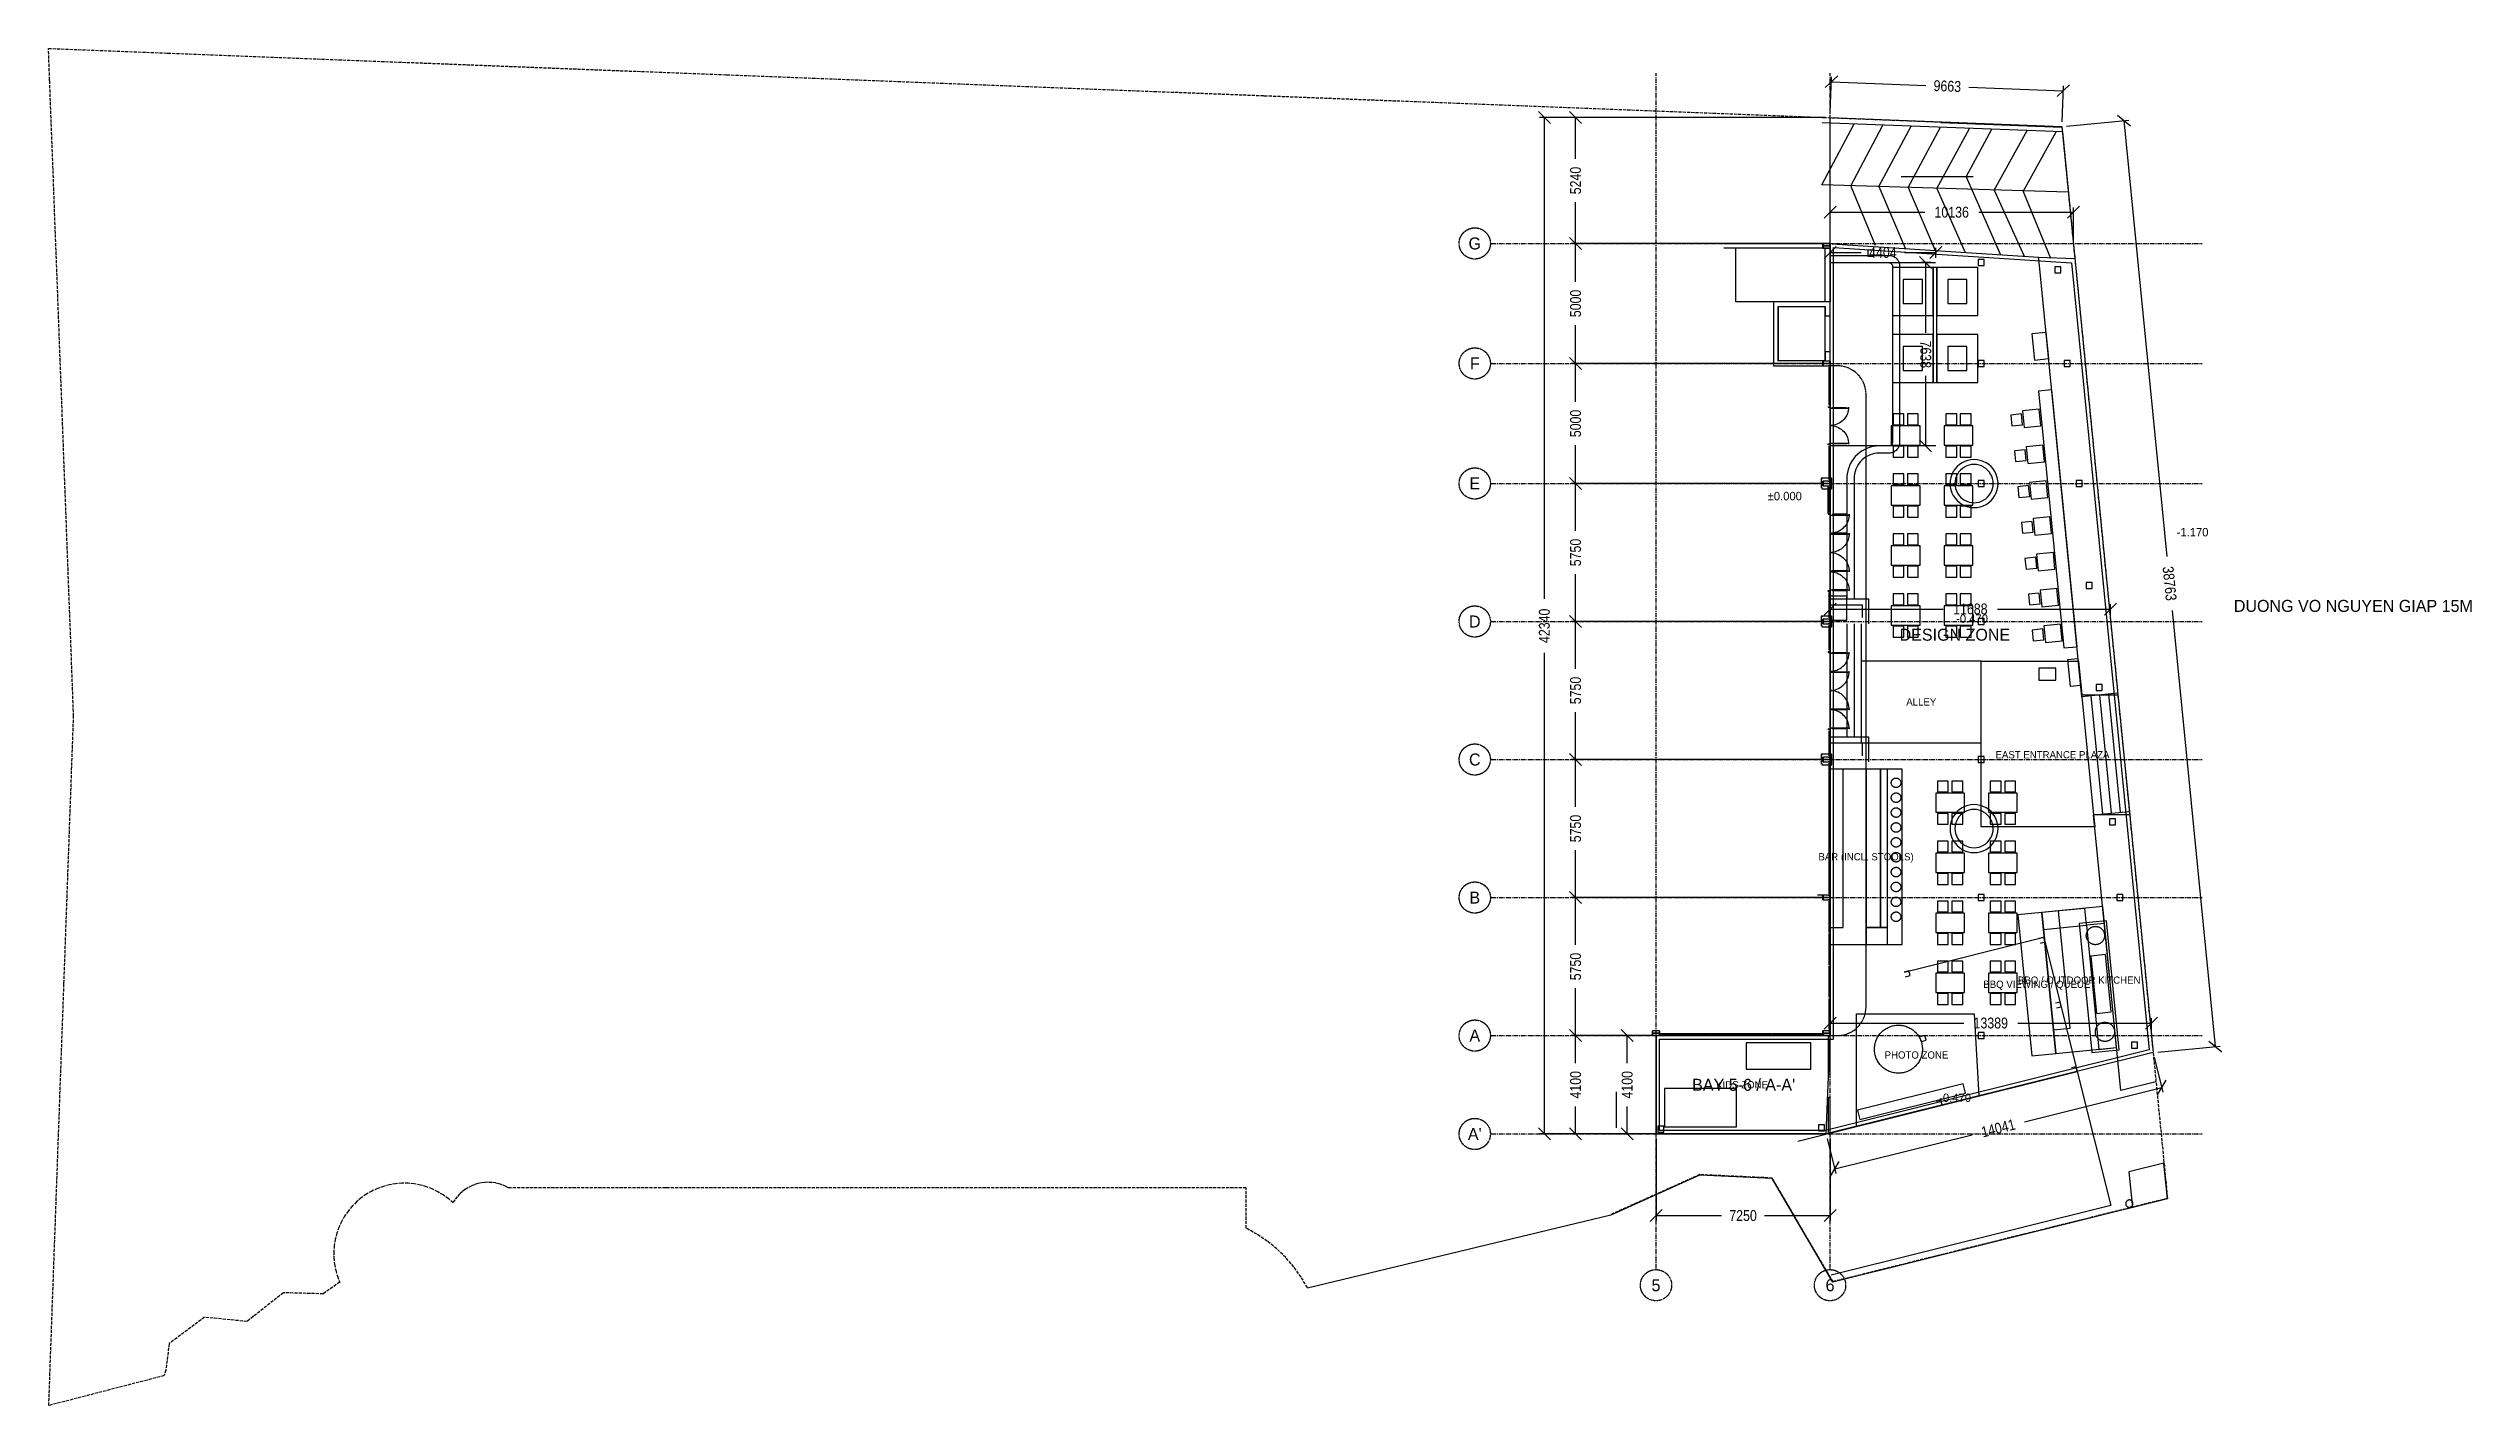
# Model space of a CAD drawing. Header units: millimetres. Extents: x -74219 to 26724, y -11313 to 45223.
import ezdxf
from ezdxf.enums import TextEntityAlignment as Align

# ---------------------------------------------------------------- set-up
doc = ezdxf.new("R2010")
doc.units = ezdxf.units.MM
for name, pattern in [('CENTER', [5.08, 3.175, -0.635, 0.635, -0.635]), ('DASHDOT', [3.556, 2.54, -0.508, 0, -0.508]), ('DASHED', [1.524, 1.27, -0.254])]:
    doc.linetypes.add(name, pattern=pattern)
for name, color, linetype in [('SMK-ABOVE', 5, 'DASHED'), ('SMK-BLDG', 7, 'CONTINUOUS'), ('SMK-CONTEXT', 8, 'CONTINUOUS'), ('SMK-DIMS', 7, 'CONTINUOUS'), ('SMK-DOOR', 7, 'CONTINUOUS'), ('SMK-EXIST', 30, 'CONTINUOUS'), ('SMK-GLAZ', 5, 'CONTINUOUS'), ('SMK-GRID', 8, 'CENTER'), ('SMK-L-BAR', 40, 'Continuous'), ('SMK-L-BBQ', 30, 'Continuous'), ('SMK-L-FURN', 7, 'Continuous'), ('SMK-L-KIDS', 2, 'Continuous'), ('SMK-L-PHOTO', 5, 'Continuous'), ('SMK-L-ROOF', 34, 'Continuous'), ('SMK-L-SERV', 4, 'Continuous'), ('SMK-L-TEXT', 7, 'Continuous'), ('SMK-L-ZONES', 8, 'Continuous'), ('SMK-LEVEL', 7, 'CONTINUOUS'), ('SMK-LOT', 1, 'DASHDOT'), ('SMK-STEPS', 30, 'CONTINUOUS'), ('SMK-TEXT', 7, 'CONTINUOUS'), ('SMK-ZONE', 3, 'CONTINUOUS')]:
    doc.layers.add(name, color=color, linetype=linetype)
doc.styles.add('OpenSansCondensed-Light', font='OpenSansCondensed-Light.ttf')
doc.dimstyles.new('SMK200', dxfattribs={"dimtxt": 450, "dimasz": 300, "dimexe": 200, "dimexo": 200, "dimgap": 100, "dimtad": 1, "dimdec": 0, "dimtsz": 250, "dimcen": 2.5, "dimazin": 3, "dimtfac": 1, "dimtmove": 0, "dimatfit": 3})

msp = doc.modelspace()

# ---------------------------------------------------------------- texts
at = {"layer": 'SMK-GRID'}
for s, p in [('G', (-14800, 37100)), ('F', (-14800, 32100)), ('E', (-14800, 27100)), ('D', (-14800, 21350)), ('C', (-14800, 15600)), ('B', (-14800, 9850)), ('A', (-14800, 4100)), ("A'", (-14800, 0)), ('5', (-7250, -6300)), ('6', (0, -6300))]:
    msp.add_text(s, height=500, dxfattribs=at).set_placement(p, align=Align.MIDDLE_CENTER)
at = {"layer": 'SMK-L-TEXT'}
for s, p in [('ALLEY', (3800, 18000)), ('EAST ENTRANCE PLAZA', (9267.6, 15800)), ('BAR (INCL. STOOLS)', (1500, 11550)), ('BBQ VIEWING / QUEUE', (8613.2, 6236.6)), ('BBQ / OUTDOOR KITCHEN', (10379.6, 6410.7)), ('PHOTO ZONE', (3600, 3291.9)), ('KIDS ZONE', (-3666.9, 2050))]:
    msp.add_text(s, height=300, dxfattribs=at).set_placement(p, align=Align.MIDDLE_CENTER)
at = {"layer": 'SMK-LEVEL'}
for s, p in [('±0.000', (-2600, 26400)), ('-1.170', (14437.6, 24895.6)), ('-0.470', (5251.1, 21294.5)), ('-0.470', (4546.2, 1335.1))]:
    msp.add_text(s, height=350, dxfattribs=at).set_placement(p)
at = {"layer": 'SMK-TEXT'}
for s, p in [('DUONG VO NGUYEN GIAP 15M', (21800, 22000)), ('DESIGN ZONE', (5200, 20800)), ("BAY 5-6 / A-A'", (-3600, 2050))]:
    msp.add_text(s, height=500, dxfattribs=at).set_placement(p, align=Align.MIDDLE_CENTER)

# ---------------------------------------------------------------- blocks, each defined once
blk = doc.blocks.new('_OBLIQUE')
at = {"color": 0, "linetype": 'BYBLOCK'}
blk.add_line((-0.5, -0.5), (0.5, 0.5), dxfattribs=at)
blk = doc.blocks.new('*D1')
for p, q in [((-200, 4100), (-10800, 4100)), ((-10600, 2950), (-10600, 4100)), ((-10600, 0), (-10600, 1150)), ((-200, 0), (-10800, 0))]:
    blk.add_line(p, q)
at = {"layer": 'Defpoints'}
for p in [(0, 4100), (-10600, 0), (0, 0)]:
    blk.add_point(p, dxfattribs=at)
at = {"layer": 'SMK-DIMS', "xscale": 500, "yscale": 500, "rotation": 90}
for p in [(-10600, 4100), (-10600, 0)]:
    blk.add_blockref('_OBLIQUE', p, dxfattribs=at)
at = {"layer": 'SMK-DIMS', "insert": (-10600, 2050), "char_height": 450, "attachment_point": 5, "rotation": 90, "style": 'OpenSansCondensed-Light'}
blk.add_mtext('4100', dxfattribs=at)
blk = doc.blocks.new('*D2')
for p, q in [((-200, 9850), (-10800, 9850)), ((-10600, 7875), (-10600, 9850)), ((-10600, 4100), (-10600, 6075)), ((-200, 4100), (-10800, 4100))]:
    blk.add_line(p, q)
at = {"layer": 'Defpoints'}
for p in [(0, 9850), (-10600, 4100), (0, 4100)]:
    blk.add_point(p, dxfattribs=at)
at = {"layer": 'SMK-DIMS', "xscale": 500, "yscale": 500, "rotation": 90}
for p in [(-10600, 9850), (-10600, 4100)]:
    blk.add_blockref('_OBLIQUE', p, dxfattribs=at)
at = {"layer": 'SMK-DIMS', "insert": (-10600, 6975), "char_height": 450, "attachment_point": 5, "rotation": 90, "style": 'OpenSansCondensed-Light'}
blk.add_mtext('5750', dxfattribs=at)
blk = doc.blocks.new('*D3')
for p, q in [((-200, 15600), (-10800, 15600)), ((-10600, 13625), (-10600, 15600)), ((-10600, 9850), (-10600, 11825)), ((-200, 9850), (-10800, 9850))]:
    blk.add_line(p, q)
at = {"layer": 'Defpoints'}
for p in [(0, 15600), (-10600, 9850), (0, 9850)]:
    blk.add_point(p, dxfattribs=at)
at = {"layer": 'SMK-DIMS', "xscale": 500, "yscale": 500, "rotation": 90}
for p in [(-10600, 15600), (-10600, 9850)]:
    blk.add_blockref('_OBLIQUE', p, dxfattribs=at)
at = {"layer": 'SMK-DIMS', "insert": (-10600, 12725), "char_height": 450, "attachment_point": 5, "rotation": 90, "style": 'OpenSansCondensed-Light'}
blk.add_mtext('5750', dxfattribs=at)
blk = doc.blocks.new('*D4')
for p, q in [((-200, 21350), (-10800, 21350)), ((-10600, 19375), (-10600, 21350)), ((-10600, 15600), (-10600, 17575)), ((-200, 15600), (-10800, 15600))]:
    blk.add_line(p, q)
at = {"layer": 'Defpoints'}
for p in [(0, 21350), (-10600, 15600), (0, 15600)]:
    blk.add_point(p, dxfattribs=at)
at = {"layer": 'SMK-DIMS', "xscale": 500, "yscale": 500, "rotation": 90}
for p in [(-10600, 21350), (-10600, 15600)]:
    blk.add_blockref('_OBLIQUE', p, dxfattribs=at)
at = {"layer": 'SMK-DIMS', "insert": (-10600, 18475), "char_height": 450, "attachment_point": 5, "rotation": 90, "style": 'OpenSansCondensed-Light'}
blk.add_mtext('5750', dxfattribs=at)
blk = doc.blocks.new('*D5')
for p, q in [((-200, 27100), (-10800, 27100)), ((-10600, 25125), (-10600, 27100)), ((-10600, 21350), (-10600, 23325)), ((-200, 21350), (-10800, 21350))]:
    blk.add_line(p, q)
at = {"layer": 'Defpoints'}
for p in [(0, 27100), (-10600, 21350), (0, 21350)]:
    blk.add_point(p, dxfattribs=at)
at = {"layer": 'SMK-DIMS', "xscale": 500, "yscale": 500, "rotation": 90}
for p in [(-10600, 27100), (-10600, 21350)]:
    blk.add_blockref('_OBLIQUE', p, dxfattribs=at)
at = {"layer": 'SMK-DIMS', "insert": (-10600, 24225), "char_height": 450, "attachment_point": 5, "rotation": 90, "style": 'OpenSansCondensed-Light'}
blk.add_mtext('5750', dxfattribs=at)
blk = doc.blocks.new('*D6')
for p, q in [((-200, 32100), (-10800, 32100)), ((-10600, 30500), (-10600, 32100)), ((-10600, 27100), (-10600, 28700)), ((-200, 27100), (-10800, 27100))]:
    blk.add_line(p, q)
at = {"layer": 'Defpoints'}
for p in [(0, 32100), (-10600, 27100), (0, 27100)]:
    blk.add_point(p, dxfattribs=at)
at = {"layer": 'SMK-DIMS', "xscale": 500, "yscale": 500, "rotation": 90}
for p in [(-10600, 32100), (-10600, 27100)]:
    blk.add_blockref('_OBLIQUE', p, dxfattribs=at)
at = {"layer": 'SMK-DIMS', "insert": (-10600, 29600), "char_height": 450, "attachment_point": 5, "rotation": 90, "style": 'OpenSansCondensed-Light'}
blk.add_mtext('5000', dxfattribs=at)
blk = doc.blocks.new('*D7')
for p, q in [((-200, 37100), (-10800, 37100)), ((-10600, 35500), (-10600, 37100)), ((-10600, 32100), (-10600, 33700)), ((-200, 32100), (-10800, 32100))]:
    blk.add_line(p, q)
at = {"layer": 'Defpoints'}
for p in [(0, 37100), (-10600, 32100), (0, 32100)]:
    blk.add_point(p, dxfattribs=at)
at = {"layer": 'SMK-DIMS', "xscale": 500, "yscale": 500, "rotation": 90}
for p in [(-10600, 37100), (-10600, 32100)]:
    blk.add_blockref('_OBLIQUE', p, dxfattribs=at)
at = {"layer": 'SMK-DIMS', "insert": (-10600, 34600), "char_height": 450, "attachment_point": 5, "rotation": 90, "style": 'OpenSansCondensed-Light'}
blk.add_mtext('5000', dxfattribs=at)
blk = doc.blocks.new('*D8')
for p, q in [((-200, 42340.2), (-10800, 42340.2)), ((-10600, 40620.1), (-10600, 42340.2)), ((-10600, 37100), (-10600, 38820.1)), ((-200, 37100), (-10800, 37100))]:
    blk.add_line(p, q)
at = {"layer": 'Defpoints'}
for p in [(0, 42340.2), (-10600, 37100), (0, 37100)]:
    blk.add_point(p, dxfattribs=at)
at = {"layer": 'SMK-DIMS', "xscale": 500, "yscale": 500, "rotation": 90}
for p in [(-10600, 42340.2), (-10600, 37100)]:
    blk.add_blockref('_OBLIQUE', p, dxfattribs=at)
at = {"layer": 'SMK-DIMS', "insert": (-10600, 39720.1), "char_height": 450, "attachment_point": 5, "rotation": 90, "style": 'OpenSansCondensed-Light'}
blk.add_mtext('5240', dxfattribs=at)
blk = doc.blocks.new('*D9')
for p, q in [((-200, 42340.2), (-12100, 42340.2)), ((-11900, 22295.1), (-11900, 42340.2)), ((-11900, 0), (-11900, 20045.1)), ((-200, 0), (-12100, 0))]:
    blk.add_line(p, q)
at = {"layer": 'Defpoints'}
for p in [(0, 42340.2), (-11900, 0), (0, 0)]:
    blk.add_point(p, dxfattribs=at)
at = {"layer": 'SMK-DIMS', "xscale": 500, "yscale": 500, "rotation": 90}
for p in [(-11900, 42340.2), (-11900, 0)]:
    blk.add_blockref('_OBLIQUE', p, dxfattribs=at)
at = {"layer": 'SMK-DIMS', "insert": (-11900, 21170.1), "char_height": 450, "attachment_point": 5, "rotation": 90, "style": 'OpenSansCondensed-Light'}
blk.add_mtext('42340', dxfattribs=at)
blk = doc.blocks.new('*D10')
for p, q in [((0, 37300), (0, 38600)), ((0, 38400), (3943, 38400)), ((6193, 38400), (10136, 38400)), ((10136, 37300), (10136, 38600))]:
    blk.add_line(p, q)
at = {"layer": 'Defpoints'}
for p in [(0, 38400), (0, 37100), (10136, 37100)]:
    blk.add_point(p, dxfattribs=at)
at = {"layer": 'SMK-DIMS', "xscale": 500, "yscale": 500}
for p in [(0, 38400), (10136, 38400)]:
    blk.add_blockref('_OBLIQUE', p, dxfattribs=at)
at = {"layer": 'SMK-DIMS', "insert": (5068, 38400), "char_height": 450, "attachment_point": 5, "style": 'OpenSansCondensed-Light'}
blk.add_mtext('10136', dxfattribs=at)
blk = doc.blocks.new('*D11')
for p, q in [((0, 21550), (0, 22070)), ((0, 21870), (4719, 21870)), ((6969, 21870), (11688, 21870)), ((11688, 21550), (11688, 22070))]:
    blk.add_line(p, q)
at = {"layer": 'Defpoints'}
for p in [(0, 21870), (0, 21350), (11688, 21350)]:
    blk.add_point(p, dxfattribs=at)
at = {"layer": 'SMK-DIMS', "xscale": 500, "yscale": 500}
for p in [(0, 21870), (11688, 21870)]:
    blk.add_blockref('_OBLIQUE', p, dxfattribs=at)
at = {"layer": 'SMK-DIMS', "insert": (5844, 21870), "char_height": 450, "attachment_point": 5, "style": 'OpenSansCondensed-Light'}
blk.add_mtext('11688', dxfattribs=at)
blk = doc.blocks.new('*D12')
for p, q in [((0, 4300), (0, 4820)), ((0, 4620), (5569.5, 4620)), ((7819.5, 4620), (13389, 4620)), ((13389, 4300), (13389, 4820))]:
    blk.add_line(p, q)
at = {"layer": 'Defpoints'}
for p in [(0, 4620), (0, 4100), (13389, 4100)]:
    blk.add_point(p, dxfattribs=at)
at = {"layer": 'SMK-DIMS', "xscale": 500, "yscale": 500}
for p in [(0, 4620), (13389, 4620)]:
    blk.add_blockref('_OBLIQUE', p, dxfattribs=at)
at = {"layer": 'SMK-DIMS', "insert": (6694.5, 4620), "char_height": 450, "attachment_point": 5, "style": 'OpenSansCondensed-Light'}
blk.add_mtext('13389', dxfattribs=at)
blk = doc.blocks.new('*D13')
for p, q in [((8, 42540), (66, 44039)), ((58, 43839), (3987, 43686)), ((5786, 43617), (9714, 43464)), ((9664, 42165), (9722, 43664))]:
    blk.add_line(p, q)
at = {"layer": 'Defpoints'}
for p in [(58, 43839), (0, 42340), (9656, 41965)]:
    blk.add_point(p, dxfattribs=at)
at = {"layer": 'SMK-DIMS', "xscale": 500, "yscale": 500, "rotation": -2.224565208188413}
for p in [(58, 43839), (9714, 43464)]:
    blk.add_blockref('_OBLIQUE', p, dxfattribs=at)
at = {"layer": 'SMK-DIMS', "insert": (4886, 43652), "char_height": 450, "attachment_point": 5, "rotation": 357.77543, "style": 'OpenSansCondensed-Light'}
blk.add_mtext('9663', dxfattribs=at)
blk = doc.blocks.new('*D14')
for p, q in [((9855, 41985), (12443, 42240)), ((12244, 42220), (14035, 24052)), ((14255, 21813), (16046, 3644)), ((13658, 3409), (16245, 3664))]:
    blk.add_line(p, q)
at = {"layer": 'Defpoints'}
for p in [(9656, 41965), (12244, 42220), (13459, 3389)]:
    blk.add_point(p, dxfattribs=at)
at = {"layer": 'SMK-DIMS', "xscale": 500, "yscale": 500, "rotation": -84.37057896927848}
for p in [(12244, 42220), (16046, 3644)]:
    blk.add_blockref('_OBLIQUE', p, dxfattribs=at)
at = {"layer": 'SMK-DIMS', "insert": (14145, 22932), "char_height": 450, "attachment_point": 5, "rotation": 275.62942, "style": 'OpenSansCondensed-Light'}
blk.add_mtext('38763', dxfattribs=at)
blk = doc.blocks.new('*D15')
for p, q in [((13507, 3195), (13869, 1739)), ((8099, 510), (13821, 1934)), ((-119, -194), (243, -1650)), ((195, -1456), (5916, -33))]:
    blk.add_line(p, q)
at = {"layer": 'Defpoints'}
for p in [(13459, 3389), (-168, 0), (195, -1456)]:
    blk.add_point(p, dxfattribs=at)
at = {"layer": 'SMK-DIMS', "xscale": 500, "yscale": 500, "rotation": 13.967659105858573}
for p in [(13821, 1934), (195, -1456)]:
    blk.add_blockref('_OBLIQUE', p, dxfattribs=at)
at = {"layer": 'SMK-DIMS', "insert": (7008, 239), "char_height": 450, "attachment_point": 5, "rotation": 13.96766, "style": 'OpenSansCondensed-Light'}
blk.add_mtext('14041', dxfattribs=at)
blk = doc.blocks.new('*D16')
for p, q in [((-7250, -200), (-7250, -3600)), ((0, -200), (0, -3600)), ((-7250, -3400), (-4525, -3400)), ((-2725, -3400), (0, -3400))]:
    blk.add_line(p, q)
at = {"layer": 'Defpoints'}
for p in [(-7250, 0), (0, 0), (-7250, -3400)]:
    blk.add_point(p, dxfattribs=at)
at = {"layer": 'SMK-DIMS', "xscale": 500, "yscale": 500}
for p in [(-7250, -3400), (0, -3400)]:
    blk.add_blockref('_OBLIQUE', p, dxfattribs=at)
at = {"layer": 'SMK-DIMS', "insert": (-3625, -3400), "char_height": 450, "attachment_point": 5, "style": 'OpenSansCondensed-Light'}
blk.add_mtext('7250', dxfattribs=at)
blk = doc.blocks.new('*D17')
for p, q in [((-7450, 4100), (-8650, 4100)), ((-8450, 2950), (-8450, 4100)), ((-8450, 0), (-8450, 1150)), ((-7450, 0), (-8650, 0))]:
    blk.add_line(p, q)
at = {"layer": 'Defpoints'}
for p in [(-7250, 4100), (-8450, 0), (-7250, 0)]:
    blk.add_point(p, dxfattribs=at)
at = {"layer": 'SMK-DIMS', "xscale": 500, "yscale": 500, "rotation": 90}
for p in [(-8450, 4100), (-8450, 0)]:
    blk.add_blockref('_OBLIQUE', p, dxfattribs=at)
at = {"layer": 'SMK-DIMS', "insert": (-8450, 2050), "char_height": 450, "attachment_point": 5, "rotation": 90, "style": 'OpenSansCondensed-Light'}
blk.add_mtext('4100', dxfattribs=at)
blk = doc.blocks.new('*D18')
for p, q in [((-0.4, 36500.2), (-0.4, 36920.2)), ((-0.4, 36720.2), (1301.35, 36720.2)), ((3101.35, 36720.2), (4403.1, 36720.2)), ((4403.1, 36500.2), (4403.1, 36920.2))]:
    blk.add_line(p, q)
at = {"layer": 'Defpoints'}
for p in [(-0.4, 36720.2), (-0.4, 36300.2), (4403.1, 36300.2)]:
    blk.add_point(p, dxfattribs=at)
at = {"layer": 'SMK-DIMS', "xscale": 500, "yscale": 500}
for p in [(-0.4, 36720.2), (4403.1, 36720.2)]:
    blk.add_blockref('_OBLIQUE', p, dxfattribs=at)
at = {"layer": 'SMK-DIMS', "insert": (2201.35, 36720.2), "char_height": 450, "attachment_point": 5, "style": 'OpenSansCondensed-Light'}
blk.add_mtext('4404', dxfattribs=at)
blk = doc.blocks.new('*D19')
for p, q in [((4203.1, 36300.2), (3783.1, 36300.2)), ((3983.1, 36300.2), (3983.1, 33381.35)), ((3983.1, 31581.35), (3983.1, 28662.5)), ((4203.1, 28662.5), (3783.1, 28662.5))]:
    blk.add_line(p, q)
at = {"layer": 'Defpoints'}
for p in [(3983.1, 36300.2), (4403.1, 36300.2), (4403.1, 28662.5)]:
    blk.add_point(p, dxfattribs=at)
at = {"layer": 'SMK-DIMS', "xscale": 500, "yscale": 500, "rotation": -90}
for p in [(3983.1, 36300.2), (3983.1, 28662.5)]:
    blk.add_blockref('_OBLIQUE', p, dxfattribs=at)
at = {"layer": 'SMK-DIMS', "insert": (3983.1, 32481.35), "char_height": 450, "attachment_point": 5, "rotation": 270, "style": 'OpenSansCondensed-Light'}
blk.add_mtext('7638', dxfattribs=at)

# ---------------------------------------------------------------- dimensions: what is measured, and where the dimension line sits
at = {"layer": 'SMK-DIMS'}
for base, p1, p2, angle, picture, middle in [((58.2, 43839.1), (0, 42340.2), (9656.2, 41965.1), 357.775435, '*D13', (4886.3, 43651.5)), ((-11900, 0), (0, 0), (0, 42340.2), 90, '*D9', (-11900, 21170.1)), ((-10600, 37100), (0, 37100), (0, 42340.2), 90, '*D8', (-10600, 39720.1)), ((12243.7, 42220.1), (9656.2, 41965.1), (13458.6, 3389.2), 275.629421, '*D14', (14144.9, 22932.2)), ((-10600, 32100), (0, 32100), (0, 37100), 90, '*D7', (-10600, 34600)), ((3983.1, 36300.2), (4403.1, 36300.2), (4403.1, 28662.5), 270, '*D19', (3983.1, 32481.3)), ((-10600, 27100), (0, 27100), (0, 32100), 90, '*D6', (-10600, 29600)), ((-10600, 21350), (0, 21350), (0, 27100), 90, '*D5', (-10600, 24225)), ((-10600, 15600), (0, 15600), (0, 21350), 90, '*D4', (-10600, 18475)), ((-10600, 9850), (0, 9850), (0, 15600), 90, '*D3', (-10600, 12725)), ((-10600, 4100), (0, 4100), (0, 9850), 90, '*D2', (-10600, 6975)), ((-10600, 0), (0, 0), (0, 4100), 90, '*D1', (-10600, 2050)), ((-8450, 0), (-7250, 0), (-7250, 4100), 90, '*D17', (-8450, 2050)), ((194.6, -1455.6), (-167.5, 0), (13458.6, 3389.2), 13.967659, '*D15', (7007.6, 239))]:
    dim = msp.add_linear_dim(base=base, p1=p1, p2=p2, angle=angle, dimstyle='SMK200', dxfattribs=at)
    dim.commit()
    dim.dimension.update_dxf_attribs({"geometry": picture, "text_midpoint": middle})
for base, p1, p2, picture, middle in [((0, 38400), (0, 37100), (10136, 37100), '*D10', (5068, 38400)), ((-0.4, 36720.2), (-0.4, 36300.2), (4403.1, 36300.2), '*D18', (2201.35, 36720.2)), ((0, 21870), (0, 21350), (11688, 21350), '*D11', (5844, 21870)), ((0, 4620), (0, 4100), (13389, 4100), '*D12', (6694.5, 4620)), ((-7250, -3400), (-7250, 0), (0, 0), '*D16', (-3625, -3400))]:
    dim = msp.add_linear_dim(base=base, p1=p1, p2=p2, dimstyle='SMK200', dxfattribs=at)
    dim.commit()
    dim.dimension.update_dxf_attribs({"geometry": picture, "text_midpoint": middle})

# ---------------------------------------------------------------- linework, layer by layer
at = {"layer": 'SMK-ABOVE', "ltscale": 50}
for points in [[(4403.1, 28662.5), (3.1, 28662.5), (-0.4, 36300.2), (4399.6, 36300.2)], [(-0.4, 4100.3), (301.6, 4100.3), (406.2, 4104.8), (510, 4118.5), (612.2, 4141.2), (712, 4172.7), (808.7, 4212.7), (901.6, 4261.1), (989.9, 4317.3), (1072.9, 4381), (1150.1, 4451.8), (1220.8, 4528.9), (1284.6, 4612), (1340.8, 4700.3), (1389.2, 4793.1), (1429.2, 4889.9), (1460.7, 4989.7), (1483.4, 5091.9), (1497, 5195.7), (1501.6, 5300.3), (1501.6, 30800.3), (1497, 30904.9), (1483.4, 31008.7), (1460.7, 31110.9), (1429.2, 31210.7), (1389.2, 31307.4), (1340.8, 31400.3), (1284.6, 31488.6), (1220.8, 31571.6), (1150.1, 31648.8), (1072.9, 31719.5), (989.9, 31783.3), (901.6, 31839.5), (808.7, 31887.9), (712, 31927.9), (612.2, 31959.4), (510, 31982.1), (406.2, 31995.7), (301.6, 32000.3), (-0.4, 32000.3)]]:
    msp.add_lwpolyline(points, dxfattribs=at)
at = {"layer": 'SMK-BLDG'}
for points in [[(-4420.4, 37099.6), (-0.4, 37099.8), (-0.4, 36900.2), (-4420.4, 36900)], [(-0.4, 36900.2), (-0.4, 34670.2), (-3920.4, 34670.2), (-3920.4, 36900.2)], [(-300.4, 36899.8), (-0.4, 36899.8), (-0.4, 37099.8), (-300.4, 37099.8)], [(-0.4, 34670.5), (-200.4, 34670.5), (-200.4, 36900), (-0.4, 36900)], [(-2160.4, 32200), (-2160.4, 34470.5), (-200.4, 34470.5), (-200.4, 34085.5), (-0.4, 34085.5), (-0.4, 34670.5), (-2360.4, 34670.5), (-2360.4, 32000), (-0.4, 32000), (-0.4, 32585), (-200.4, 32585), (-200.4, 32200)], [(-2160.4, 34450.3), (-2160.4, 32220.3), (-200.4, 32220.3), (-200.4, 34450.3)], [(-300.4, 31999.8), (-0.4, 31999.8), (-0.4, 32199.8), (-300.4, 32199.8)], [(-75.4, 27200), (-0.4, 27200), (-0.4, 32000), (-75.4, 32000)], [(-0.4, 32000), (-0.4, 4100)], [(-300.4, 26999.8), (-0.4, 26999.8), (-0.4, 27199.8), (-300.4, 27199.8)], [(-0.4, 25855), (-75.4, 25855), (-75.4, 26999.8), (-0.4, 26999.8)], [(-75.4, 22595), (-0.4, 22595), (-0.4, 21449.8), (-75.4, 21449.8)], [(-300.4, 21249.8), (-0.4, 21249.8), (-0.4, 21449.8), (-300.4, 21449.8)], [(-75.4, 20105), (-0.4, 20105), (-0.4, 21249.8), (-75.4, 21249.8)], [(-75.4, 15700), (-0.4, 15700), (-0.4, 16845), (-75.4, 16845)], [(-300.4, 15499.8), (-0.4, 15499.8), (-0.4, 15699.8), (-300.4, 15699.8)], [(-75.4, 9949.8), (-0.4, 9949.8), (-0.4, 15499.8), (-75.4, 15499.8)], [(-525.4, 9850), (-300.4, 9850), (-300.4, 9950), (-525.4, 9950)], [(-300.4, 9749.8), (-0.4, 9749.8), (-0.4, 9949.8), (-300.4, 9949.8)], [(-75.4, 4300), (-0.4, 4300), (-0.4, 9749.8), (-75.4, 9749.8)], [(-7400.4, 4099.8), (-7100.4, 4099.8), (-7100.4, 4299.8), (-7400.4, 4299.8)], [(-7100.4, 4099.8), (-300.4, 4099.8), (-300.4, 4175), (-7100.4, 4175)], [(-0.4, 4100), (-7100.4, 4100)], [(-300.4, 4099.8), (-0.4, 4099.8), (-0.4, 4299.8), (-300.4, 4299.8)], [(-8900.4, 250), (-8900.4, 1750)]]:
    msp.add_lwpolyline(points, dxfattribs=at)
at = {"layer": 'SMK-CONTEXT'}
for points in [[(-339, 39539.5), (1010.2, 42079.1)], [(9676.6, 41747.6), (-323.4, 42130.9)], [(865.5, 39500.4), (2197, 42033)], [(2026.1, 39466.2), (3378.9, 41987.1)], [(3253.6, 39430.1), (4607.1, 41939.4)], [(4451.7, 39394.8), (5804.7, 41892.9)], [(4612.8, 42139.3), (9657, 41943.4)], [(5665.1, 39873.8), (6744.9, 41856.3)], [(6843.6, 39313.8), (8217.3, 41799.2)], [(8041.1, 39265.5), (9423.8, 41752.3)], [(9676.6, 41748.2), (10196.6, 36469.1)], [(9924.1, 39233.8), (-337.5, 39535.7)], [(865.1, 39489.3), (1882.7, 37031.1)], [(2026.1, 39466.2), (3134.2, 36896.7)], [(5959.9, 39873.8), (2959.8, 39873.8)], [(3253.6, 39430.1), (4382, 36809.3)], [(4451.7, 39394.8), (5627.8, 36727.8)], [(5665.1, 39873.8), (7093.8, 36631.9)], [(6843.6, 39313.8), (8087.5, 36566.9)], [(8041.1, 39265.5), (9190, 36490.1)], [(83.6, 37090.5), (8685, 36527.8)], [(-1343.8, -292.6), (10301.4, 2603.9), (11691.7, -2985.7), (46.5, -5882.3)], [(14058.1, -2706.3), (119, -6173.4), (-2407.7, -1858.8), (-5435.2, -1714.9), (-9136.8, -3381.7), (-21774, -6424.1)]]:
    msp.add_lwpolyline(points, dxfattribs=at)
at = {"layer": 'SMK-DOOR'}
for points in [[(-71.9, 30312.5), (-71.9, 30272.5), (-36.9, 30272.5), (-36.9, 30282.5), (3.1, 30282.5), (3.1, 30312.5)], [(3.1, 30282.5), (3.1, 30242.5), (773.1, 30242.5), (773.1, 30282.5)], [(773.1, 30282.5), (769.8, 30211.5), (760, 30141), (743.7, 30071.8), (721.1, 30004.4), (692.4, 29939.3), (657.8, 29877.2), (617.6, 29818.5), (572.2, 29763.8), (521.9, 29713.5), (467.2, 29668), (408.5, 29627.9), (346.3, 29593.2), (281.3, 29564.5), (213.8, 29541.9), (144.6, 29525.6), (74.2, 29515.8), (3.1, 29512.5)], [(3.1, 29512.5), (74.2, 29509.2), (144.6, 29499.4), (213.8, 29483.1), (281.3, 29460.5), (346.3, 29431.8), (408.5, 29397.2), (467.2, 29357), (521.9, 29311.6), (572.2, 29261.3), (617.6, 29206.5), (657.8, 29147.9), (692.4, 29085.7), (721.1, 29020.7), (743.7, 28953.2), (760, 28884), (769.8, 28813.6), (773.1, 28742.5)], [(103.1, 30242.5), (103.1, 30282.5)], [(103.1, 30262.5), (673.1, 30262.5)], [(673.1, 30242.5), (673.1, 30282.5)], [(-71.9, 28712.5), (-71.9, 28752.5), (-36.9, 28752.5), (-36.9, 28742.5), (3.1, 28742.5), (3.1, 28712.5)], [(3.1, 28742.5), (3.1, 28782.5), (773.1, 28782.5), (773.1, 28742.5)], [(103.1, 28782.5), (103.1, 28742.5)], [(103.1, 28762.5), (673.1, 28762.5)], [(673.1, 28782.5), (673.1, 28742.5)], [(-75.4, 25855), (-75.4, 25815), (-40.4, 25815), (-40.4, 25825), (-0.4, 25825), (-0.4, 25855)], [(-0.4, 25825), (-0.4, 25785), (799.6, 25785), (799.6, 25825)], [(799.6, 25825), (796.5, 25755.3), (787.4, 25686.1), (772.3, 25618), (751.3, 25551.4), (724.6, 25486.9), (692.4, 25425), (654.9, 25366.2), (612.4, 25310.8), (565.3, 25259.3), (513.8, 25212.2), (458.4, 25169.7), (399.6, 25132.2), (337.7, 25100), (273.2, 25073.3), (206.6, 25052.3), (138.5, 25037.2), (69.3, 25028.1), (-0.4, 25025)], [(699.6, 25785), (699.6, 25825), (99.6, 25825), (99.6, 25785)], [(99.6, 25805), (699.6, 25805)], [(-0.4, 25025), (-0.4, 24985), (799.6, 24985), (799.6, 25025)], [(799.6, 25025), (796.5, 24955.3), (787.4, 24886.1), (772.3, 24818), (751.3, 24751.4), (724.6, 24686.9), (692.4, 24625), (654.9, 24566.2), (612.4, 24510.8), (565.3, 24459.3), (513.8, 24412.2), (458.4, 24369.7), (399.6, 24332.2), (337.7, 24300), (273.2, 24273.3), (206.6, 24252.3), (138.5, 24237.2), (69.3, 24228.1), (-0.4, 24225)], [(699.6, 24985), (699.6, 25025), (99.6, 25025), (99.6, 24985)], [(99.6, 25005), (699.6, 25005)], [(-0.4, 24225), (73.4, 24221.6), (146.6, 24211.4), (218.5, 24194.5), (288.6, 24171), (356.2, 24141.2), (420.7, 24105.2), (481.7, 24063.4), (538.5, 24016.2), (590.8, 23964), (638, 23907.1), (679.8, 23846.2), (715.7, 23781.6), (745.6, 23714), (769, 23644), (786, 23572), (796.2, 23498.8), (799.6, 23425)], [(-0.4, 23425), (-0.4, 23465), (799.6, 23465), (799.6, 23425)], [(-0.4, 23425), (73.4, 23421.6), (146.6, 23411.4), (218.5, 23394.5), (288.6, 23371), (356.2, 23341.2), (420.7, 23305.2), (481.7, 23263.4), (538.5, 23216.2), (590.8, 23164), (638, 23107.1), (679.8, 23046.2), (715.7, 22981.6), (745.6, 22914), (769, 22844), (786, 22772), (796.2, 22698.8), (799.6, 22625)], [(699.6, 23425), (699.6, 23465), (99.6, 23465), (99.6, 23425)], [(99.6, 23445), (699.6, 23445)], [(-75.4, 22595), (-75.4, 22635), (-40.4, 22635), (-40.4, 22625), (-0.4, 22625), (-0.4, 22595)], [(-0.4, 22625), (-0.4, 22665), (799.6, 22665), (799.6, 22625)], [(699.6, 22625), (699.6, 22665), (99.6, 22665), (99.6, 22625)], [(99.6, 22645), (699.6, 22645)], [(-75.4, 20105), (-75.4, 20065), (-40.4, 20065), (-40.4, 20075), (-0.4, 20075), (-0.4, 20105)], [(-0.4, 20075), (-0.4, 20035), (799.6, 20035), (799.6, 20075)], [(-0.4, 19275), (73.4, 19278.4), (146.6, 19288.6), (218.5, 19305.6), (288.6, 19329), (356.2, 19358.9), (420.7, 19394.9), (481.7, 19436.6), (538.5, 19483.8), (590.8, 19536.1), (638, 19592.9), (679.8, 19653.9), (715.7, 19718.4), (745.6, 19786), (769, 19856.1), (786, 19928), (796.2, 20001.2), (799.6, 20075)], [(-0.4, 19275), (-0.4, 19235), (799.6, 19235), (799.6, 19275)], [(-0.4, 18475), (73.4, 18478.4), (146.6, 18488.6), (218.5, 18505.6), (288.6, 18529), (356.2, 18558.9), (420.7, 18594.9), (481.7, 18636.6), (538.5, 18683.8), (590.8, 18736.1), (638, 18792.9), (679.8, 18853.9), (715.7, 18918.4), (745.6, 18986), (769, 19056.1), (786, 19128), (796.2, 19201.2), (799.6, 19275)], [(699.6, 20075), (699.6, 20035), (99.6, 20035), (99.6, 20075)], [(99.6, 20055), (699.6, 20055)], [(699.6, 19275), (699.6, 19235), (99.6, 19235), (99.6, 19275)], [(99.6, 19255), (699.6, 19255)], [(799.6, 17675), (796.5, 17744.7), (787.4, 17813.9), (772.3, 17882.1), (751.3, 17948.6), (724.6, 18013.1), (692.4, 18075), (654.9, 18133.9), (612.4, 18189.3), (565.3, 18240.7), (513.8, 18287.9), (458.4, 18330.3), (399.6, 18367.8), (337.7, 18400.1), (273.2, 18426.8), (206.6, 18447.8), (138.5, 18462.9), (69.3, 18472), (-0.4, 18475)], [(-0.4, 17675), (-0.4, 17715), (799.6, 17715), (799.6, 17675)], [(799.6, 16875), (796.5, 16944.7), (787.4, 17013.9), (772.3, 17082.1), (751.3, 17148.6), (724.6, 17213.1), (692.4, 17275), (654.9, 17333.9), (612.4, 17389.3), (565.3, 17440.7), (513.8, 17487.9), (458.4, 17530.3), (399.6, 17567.8), (337.7, 17600.1), (273.2, 17626.8), (206.6, 17647.8), (138.5, 17662.9), (69.3, 17672), (-0.4, 17675)], [(699.6, 17715), (699.6, 17675), (99.6, 17675), (99.6, 17715)], [(99.6, 17695), (699.6, 17695)], [(-75.4, 16845), (-75.4, 16885), (-40.4, 16885), (-40.4, 16875), (-0.4, 16875), (-0.4, 16845)], [(-0.4, 16875), (-0.4, 16915), (799.6, 16915), (799.6, 16875)], [(699.6, 16915), (699.6, 16875), (99.6, 16875), (99.6, 16915)], [(99.6, 16895), (699.6, 16895)]]:
    msp.add_lwpolyline(points, dxfattribs=at)
at = {"layer": 'SMK-EXIST'}
for points in [[(-0.4, 36600.2), (2449.6, 36600.2), (2491.1, 36598.3), (2532.3, 36592.6), (2572.7, 36583.1), (2612.1, 36569.9), (2650.2, 36553.1), (2686.5, 36532.8), (2720.8, 36509.4), (2752.8, 36482.8), (2782.1, 36453.4), (2808.7, 36421.4), (2832.2, 36387.1), (2852.4, 36350.8), (2869.2, 36312.8), (2882.4, 36273.4), (2891.9, 36232.9), (2897.7, 36191.8), (2899.6, 36150.2), (2899.6, 28812.5), (2897.7, 28771), (2891.9, 28729.8), (2882.4, 28689.4), (2869.2, 28650), (2852.4, 28611.9), (2832.2, 28575.6), (2808.7, 28541.3), (2782.1, 28509.4), (2752.8, 28480), (2720.8, 28453.4), (2686.5, 28429.9), (2650.2, 28409.7), (2612.1, 28392.9), (2572.7, 28379.7), (2532.3, 28370.2), (2491.1, 28364.4), (2449.6, 28362.5), (2049.6, 28362.5), (1952.7, 28358), (1856.7, 28344.6), (1762.2, 28322.4), (1670.3, 28291.6), (1581.6, 28252.4), (1496.8, 28205.2), (1416.8, 28150.4), (1342.2, 28088.5), (1273.6, 28019.9), (1211.7, 27945.3), (1156.9, 27865.3), (1109.7, 27780.5), (1070.5, 27691.8), (1039.7, 27599.9), (1017.5, 27505.5), (1004.1, 27409.4), (999.6, 27312.5), (999.6, 22299.8)], [(11991.6, 18357.5), (10494.1, 18209.8), (8708.1, 36317.6), (8685, 36527.8), (10199.9, 36470.3)], [(-0.4, 36300.2), (2449.6, 36300.2), (2462.7, 36299.7), (2475.6, 36298), (2488.4, 36295.1), (2500.9, 36291.2), (2513, 36286.2), (2524.6, 36280.1), (2535.6, 36273.1), (2546, 36265.1), (2555.7, 36256.3), (2564.5, 36246.7), (2572.5, 36236.3), (2579.5, 36225.2), (2585.5, 36213.6), (2590.5, 36201.5), (2594.5, 36189.1), (2597.3, 36176.3), (2599, 36163.3), (2599.6, 36150.2), (2599.6, 28812.5), (2599, 28799.4), (2597.3, 28786.5), (2594.5, 28773.7), (2590.5, 28761.2), (2585.5, 28749.1), (2579.5, 28737.5), (2572.5, 28726.5), (2564.5, 28716.1), (2555.7, 28706.5), (2546, 28697.6), (2535.6, 28689.6), (2524.6, 28682.6), (2513, 28676.6), (2500.9, 28671.6), (2488.4, 28667.6), (2475.6, 28664.8), (2462.7, 28663.1), (2449.6, 28662.5), (2049.6, 28662.5), (1925, 28656.8), (1801.5, 28639.5), (1680.1, 28611), (1561.9, 28571.4), (1447.8, 28521), (1338.9, 28460.3), (1236, 28389.8), (1140.1, 28310.2), (1051.9, 28222), (972.3, 28126.1), (901.8, 28023.2), (841.1, 27914.3), (790.8, 27800.2), (751.1, 27682), (722.6, 27560.6), (705.3, 27437.1), (699.6, 27312.5), (699.6, 22299.8)], [(-0.4, 21249.8), (-0.4, 22299.8), (1599.6, 22299.8), (1599.6, 21249.8)], [(-0.4, 21509.8), (-0.4, 22039.8), (1339.6, 22039.8), (1339.6, 21509.8)], [(-0.4, 15499.8), (-0.4, 16549.8), (1599.6, 16549.8), (1599.6, 15499.8)], [(-0.4, 15759.8), (-0.4, 16289.8), (1339.6, 16289.8), (1339.6, 15759.8)], [(13576.5, 2170.8), (12110.4, 1814.2), (10975.2, 13293.1), (12471.5, 13441.4)], [(3088.5, 6745.4), (8911.1, 8193.6), (10301.4, 2603.9), (4478.8, 1155.7)], [(8765.2, 7951.3), (8959.3, 7999.5), (8911.1, 8193.6), (8717, 8145.4)], [(3136.7, 6551.3), (3330.8, 6599.6), (3282.5, 6793.7), (3088.5, 6745.4)], [(9436.3, 5253.5), (9630.4, 5301.7), (9582.1, 5495.8), (9388, 5447.6)], [(3807.8, 3853.5), (4001.9, 3901.8), (3953.6, 4095.9), (3759.5, 4047.6)], [(10107.3, 2555.7), (10301.4, 2603.9), (10253.1, 2798), (10059, 2749.8)], [(4478.8, 1155.7), (4672.9, 1204), (4624.6, 1398.1), (4430.5, 1349.8)], [(14058.1, -2706.3), (13911, -1213.9), (12443.2, -1579.6), (12595.1, -3070.2)]]:
    msp.add_lwpolyline(points, dxfattribs=at)
for points in [[(6999.8, 27096.4), (6991.3, 27226.9), (6965.8, 27355.2), (6923.7, 27479.1), (6865.9, 27596.4), (6793.2, 27705.2), (6706.9, 27803.5), (6608.6, 27889.7), (6499.8, 27962.4), (6382.5, 28020.3), (6258.7, 28062.3), (6130.4, 28087.8), (5999.8, 28096.4), (5869.3, 28087.8), (5741, 28062.3), (5617.2, 28020.3), (5499.8, 27962.4), (5391.1, 27889.7), (5292.7, 27803.5), (5206.5, 27705.2), (5133.8, 27596.4), (5076, 27479.1), (5033.9, 27355.2), (5008.4, 27226.9), (4999.8, 27096.4), (5008.4, 26965.9), (5033.9, 26837.6), (5076, 26713.7), (5133.8, 26596.4), (5206.5, 26487.6), (5292.7, 26389.3), (5391.1, 26303), (5499.8, 26230.4), (5617.2, 26172.5), (5741, 26130.5), (5869.3, 26105), (5999.8, 26096.4), (6130.4, 26105), (6258.7, 26130.5), (6382.5, 26172.5), (6499.8, 26230.4), (6608.6, 26303), (6706.9, 26389.3), (6793.2, 26487.6), (6865.9, 26596.4), (6923.7, 26713.7), (6965.8, 26837.6), (6991.3, 26965.9)], [(6796.6, 27096.4), (6789.8, 27200.4), (6769.5, 27302.6), (6736, 27401.3), (6689.9, 27494.8), (6632, 27581.4), (6563.2, 27659.8), (6484.9, 27728.5), (6398.2, 27786.4), (6304.7, 27832.5), (6206.1, 27866), (6103.8, 27886.4), (5999.8, 27893.2), (5895.8, 27886.4), (5793.6, 27866), (5694.9, 27832.5), (5601.4, 27786.4), (5514.8, 27728.5), (5436.4, 27659.8), (5367.7, 27581.4), (5309.8, 27494.8), (5263.7, 27401.3), (5230.2, 27302.6), (5209.9, 27200.4), (5203.1, 27096.4), (5209.9, 26992.4), (5230.2, 26890.2), (5263.7, 26791.5), (5309.8, 26698), (5367.7, 26611.3), (5436.4, 26533), (5514.8, 26464.3), (5601.4, 26406.4), (5694.9, 26360.3), (5793.6, 26326.8), (5895.8, 26306.4), (5999.8, 26299.6), (6103.8, 26306.4), (6206.1, 26326.8), (6304.7, 26360.3), (6398.2, 26406.4), (6484.9, 26464.3), (6563.2, 26533), (6632, 26611.3), (6689.9, 26698), (6736, 26791.5), (6769.5, 26890.2), (6789.8, 26992.4)], [(6999.8, 12721.5), (6991.3, 12852), (6965.8, 12980.3), (6923.7, 13104.2), (6865.9, 13221.5), (6793.2, 13330.3), (6706.9, 13428.6), (6608.6, 13514.9), (6499.8, 13587.5), (6382.5, 13645.4), (6258.7, 13687.4), (6130.4, 13713), (5999.8, 13721.5), (5869.3, 13713), (5741, 13687.4), (5617.2, 13645.4), (5499.8, 13587.5), (5391.1, 13514.9), (5292.7, 13428.6), (5206.5, 13330.3), (5133.8, 13221.5), (5076, 13104.2), (5033.9, 12980.3), (5008.4, 12852), (4999.8, 12721.5), (5008.4, 12591), (5033.9, 12462.7), (5076, 12338.8), (5133.8, 12221.5), (5206.5, 12112.7), (5292.7, 12014.4), (5391.1, 11928.2), (5499.8, 11855.5), (5617.2, 11797.6), (5741, 11755.6), (5869.3, 11730.1), (5999.8, 11721.5), (6130.4, 11730.1), (6258.7, 11755.6), (6382.5, 11797.6), (6499.8, 11855.5), (6608.6, 11928.2), (6706.9, 12014.4), (6793.2, 12112.7), (6865.9, 12221.5), (6923.7, 12338.8), (6965.8, 12462.7), (6991.3, 12591)], [(6796.6, 12721.5), (6789.8, 12825.5), (6769.5, 12927.7), (6736, 13026.4), (6689.9, 13119.9), (6632, 13206.6), (6563.2, 13284.9), (6484.9, 13353.6), (6398.2, 13411.5), (6304.7, 13457.6), (6206.1, 13491.1), (6103.8, 13511.5), (5999.8, 13518.3), (5895.8, 13511.5), (5793.6, 13491.1), (5694.9, 13457.6), (5601.4, 13411.5), (5514.8, 13353.6), (5436.4, 13284.9), (5367.7, 13206.6), (5309.8, 13119.9), (5263.7, 13026.4), (5230.2, 12927.7), (5209.9, 12825.5), (5203.1, 12721.5), (5209.9, 12617.5), (5230.2, 12515.3), (5263.7, 12416.6), (5309.8, 12323.1), (5367.7, 12236.5), (5436.4, 12158.1), (5514.8, 12089.4), (5601.4, 12031.5), (5694.9, 11985.4), (5793.6, 11951.9), (5895.8, 11931.5), (5999.8, 11924.7), (6103.8, 11931.5), (6206.1, 11951.9), (6304.7, 11985.4), (6398.2, 12031.5), (6484.9, 12089.4), (6563.2, 12158.1), (6632, 12236.5), (6689.9, 12323.1), (6736, 12416.6), (6769.5, 12515.3), (6789.8, 12617.5)], [(12617.1, -2898.4), (12615.9, -2878.9), (12612, -2859.6), (12605.7, -2841), (12597, -2823.4), (12586.1, -2807.1), (12573.2, -2792.4), (12558.5, -2779.4), (12542.1, -2768.5), (12524.5, -2759.9), (12506, -2753.5), (12486.7, -2749.7), (12467.1, -2748.4), (12447.6, -2749.7), (12428.3, -2753.5), (12409.7, -2759.9), (12392.1, -2768.5), (12375.8, -2779.4), (12361.1, -2792.4), (12348.1, -2807.1), (12337.2, -2823.4), (12328.6, -2841), (12322.3, -2859.6), (12318.4, -2878.9), (12317.1, -2898.4), (12318.4, -2918), (12322.3, -2937.3), (12328.6, -2955.8), (12337.2, -2973.4), (12348.1, -2989.7), (12361.1, -3004.5), (12375.8, -3017.4), (12392.1, -3028.3), (12409.7, -3037), (12428.3, -3043.3), (12447.6, -3047.2), (12467.1, -3048.4), (12486.7, -3047.2), (12506, -3043.3), (12524.5, -3037), (12542.1, -3028.3), (12558.5, -3017.4), (12573.2, -3004.5), (12586.1, -2989.7), (12597, -2973.4), (12605.7, -2955.8), (12612, -2937.3), (12615.9, -2918)]]:
    msp.add_lwpolyline(points, close=True, dxfattribs=at)
at = {"layer": 'SMK-GLAZ'}
for points in [[(-9.4, 36996.8), (-291.4, 36996.8), (-291.4, 36899.8), (-300.4, 36899.8), (-300.4, 37099.8), (-291.4, 37099.8), (-291.4, 37002.8), (-9.4, 37002.8), (-9.4, 37099.8), (-0.4, 37099.8), (-0.4, 36899.8), (-9.4, 36899.8)], [(-9.4, 32096.8), (-291.4, 32096.8), (-291.4, 31999.8), (-300.4, 31999.8), (-300.4, 32199.8), (-291.4, 32199.8), (-291.4, 32102.8), (-9.4, 32102.8), (-9.4, 32199.8), (-0.4, 32199.8), (-0.4, 31999.8), (-9.4, 31999.8)], [(-42.9, 31949.8), (-42.9, 30362.5), (-32.9, 30362.5), (-32.9, 31949.8)], [(-42.9, 28662.5), (-42.9, 27250), (-32.9, 27250), (-32.9, 28662.5)], [(-345.4, 26874.8), (44.6, 26874.8), (47.2, 26874.9), (49.8, 26875.3), (52.4, 26875.8), (54.8, 26876.6), (57.3, 26877.6), (59.6, 26878.8), (61.8, 26880.2), (63.9, 26881.8), (65.8, 26883.6), (67.6, 26885.5), (69.2, 26887.6), (70.6, 26889.8), (71.8, 26892.1), (72.8, 26894.5), (73.6, 26897), (74.1, 26899.6), (74.5, 26902.2), (74.6, 26904.8), (74.6, 27294.8), (74.5, 27297.4), (74.1, 27300), (73.6, 27302.6), (72.8, 27305.1), (71.8, 27307.5), (70.6, 27309.8), (69.2, 27312), (67.6, 27314.1), (65.8, 27316), (63.9, 27317.8), (61.8, 27319.4), (59.6, 27320.8), (57.3, 27322), (54.8, 27323), (52.4, 27323.8), (49.8, 27324.3), (47.2, 27324.7), (44.6, 27324.8), (-345.4, 27324.8), (-348, 27324.7), (-350.6, 27324.3), (-353.2, 27323.8), (-355.7, 27323), (-358.1, 27322), (-360.4, 27320.8), (-362.6, 27319.4), (-364.7, 27317.8), (-366.6, 27316), (-368.4, 27314.1), (-370, 27312), (-371.4, 27309.8), (-372.6, 27307.5), (-373.6, 27305.1), (-374.4, 27302.6), (-375, 27300), (-375.3, 27297.4), (-375.4, 27294.8), (-375.4, 26904.8)], [(-345.4, 26882.8), (44.6, 26882.8), (46.5, 26882.9), (48.4, 26883.1), (50.3, 26883.6), (52.1, 26884.1), (53.9, 26884.9), (55.6, 26885.8), (57.2, 26886.8), (58.7, 26888), (60.1, 26889.2), (61.4, 26890.7), (62.6, 26892.2), (63.6, 26893.8), (64.5, 26895.5), (65.3, 26897.3), (65.8, 26899.1), (66.3, 26901), (66.5, 26902.9), (66.6, 26904.8), (66.6, 27294.8), (66.5, 27296.7), (66.3, 27298.6), (65.8, 27300.5), (65.3, 27302.3), (64.5, 27304.1), (63.6, 27305.8), (62.6, 27307.4), (61.4, 27308.9), (60.1, 27310.4), (58.7, 27311.7), (57.2, 27312.8), (55.6, 27313.9), (53.9, 27314.7), (52.1, 27315.5), (50.3, 27316.1), (48.4, 27316.5), (46.5, 27316.7), (44.6, 27316.8), (-345.4, 27316.8), (-347.3, 27316.7), (-349.2, 27316.5), (-351.1, 27316.1), (-352.9, 27315.5), (-354.7, 27314.7), (-356.4, 27313.9), (-358, 27312.8), (-359.6, 27311.7), (-361, 27310.4), (-362.3, 27308.9), (-363.4, 27307.4), (-364.5, 27305.8), (-365.4, 27304.1), (-366.1, 27302.3), (-366.7, 27300.5), (-367.1, 27298.6), (-367.3, 27296.7), (-367.4, 27294.8), (-367.4, 26904.8)], [(-364.4, 27263.9), (-350.4, 27263.9), (-350.4, 27249.9), (-364.4, 27249.9)], [(-314.4, 27316.8), (-300.4, 27316.8), (-300.4, 27302.8), (-314.4, 27302.8)], [(-250.4, 27316.8), (-250.4, 27324.8)], [(-250.4, 27316.8), (-250.4, 27324.8)], [(-247.4, 27316.8), (-247.4, 27324.8)], [(-247.4, 27316.8), (-247.4, 27324.8)], [(-53.4, 27316.8), (-53.4, 27324.8)], [(-53.4, 27316.8), (-53.4, 27324.8)], [(-50.4, 27316.8), (-50.4, 27324.8)], [(-50.4, 27316.8), (-50.4, 27324.8)], [(13.6, 27316.8), (-0.4, 27316.8), (-0.4, 27302.8), (13.6, 27302.8)], [(49.6, 27263.9), (63.6, 27263.9), (63.6, 27249.9), (49.6, 27249.9)], [(-364.4, 26949.8), (-350.4, 26949.8), (-350.4, 26935.8), (-364.4, 26935.8)], [(-314.4, 26882.9), (-300.4, 26882.9), (-300.4, 26896.9), (-314.4, 26896.9)], [(-9.4, 27096.8), (-291.4, 27096.8), (-291.4, 26999.8), (-300.4, 26999.8), (-300.4, 27199.8), (-291.4, 27199.8), (-291.4, 27102.8), (-9.4, 27102.8), (-9.4, 27199.8), (-0.4, 27199.8), (-0.4, 26999.8), (-9.4, 26999.8)], [(-250.4, 26882.8), (-250.4, 26874.8)], [(-250.4, 26882.8), (-250.4, 26874.8)], [(-247.4, 26882.8), (-247.4, 26874.8)], [(-247.4, 26882.8), (-247.4, 26874.8)], [(-53.4, 26882.8), (-53.4, 26874.8)], [(-53.4, 26882.8), (-53.4, 26874.8)], [(-50.4, 26882.8), (-50.4, 26874.8)], [(-50.4, 26882.8), (-50.4, 26874.8)], [(-42.9, 25905), (-42.9, 26950), (-32.9, 26950), (-32.9, 25905)], [(13.6, 26882.9), (-0.4, 26882.9), (-0.4, 26896.9), (13.6, 26896.9)], [(49.6, 26949.8), (63.6, 26949.8), (63.6, 26935.8), (49.6, 26935.8)], [(66.6, 27199.8), (74.6, 27199.8)], [(66.6, 27196.8), (74.6, 27196.8)], [(66.6, 27002.8), (74.6, 27002.8)], [(66.6, 26999.8), (74.6, 26999.8)], [(-42.9, 21500), (-42.9, 22545), (-32.9, 22545), (-32.9, 21500)], [(-345.4, 21124.8), (44.6, 21124.8), (47.2, 21124.9), (49.8, 21125.3), (52.4, 21125.8), (54.8, 21126.6), (57.3, 21127.6), (59.6, 21128.8), (61.8, 21130.2), (63.9, 21131.8), (65.8, 21133.6), (67.6, 21135.5), (69.2, 21137.6), (70.6, 21139.8), (71.8, 21142.1), (72.8, 21144.5), (73.6, 21147), (74.1, 21149.6), (74.5, 21152.2), (74.6, 21154.8), (74.6, 21544.8), (74.5, 21547.4), (74.1, 21550), (73.6, 21552.6), (72.8, 21555.1), (71.8, 21557.5), (70.6, 21559.8), (69.2, 21562), (67.6, 21564.1), (65.8, 21566), (63.9, 21567.8), (61.8, 21569.4), (59.6, 21570.8), (57.3, 21572), (54.8, 21573), (52.4, 21573.8), (49.8, 21574.3), (47.2, 21574.7), (44.6, 21574.8), (-345.4, 21574.8), (-348, 21574.7), (-350.6, 21574.3), (-353.2, 21573.8), (-355.7, 21573), (-358.1, 21572), (-360.4, 21570.8), (-362.6, 21569.4), (-364.7, 21567.8), (-366.6, 21566), (-368.4, 21564.1), (-370, 21562), (-371.4, 21559.8), (-372.6, 21557.5), (-373.6, 21555.1), (-374.4, 21552.6), (-375, 21550), (-375.3, 21547.4), (-375.4, 21544.8), (-375.4, 21154.8)], [(-345.4, 21132.8), (44.6, 21132.8), (46.5, 21132.9), (48.4, 21133.1), (50.3, 21133.6), (52.1, 21134.1), (53.9, 21134.9), (55.6, 21135.8), (57.2, 21136.8), (58.7, 21138), (60.1, 21139.2), (61.4, 21140.7), (62.6, 21142.2), (63.6, 21143.8), (64.5, 21145.5), (65.3, 21147.3), (65.8, 21149.1), (66.3, 21151), (66.5, 21152.9), (66.6, 21154.8), (66.6, 21544.8), (66.5, 21546.7), (66.3, 21548.6), (65.8, 21550.5), (65.3, 21552.3), (64.5, 21554.1), (63.6, 21555.8), (62.6, 21557.4), (61.4, 21558.9), (60.1, 21560.4), (58.7, 21561.7), (57.2, 21562.8), (55.6, 21563.9), (53.9, 21564.7), (52.1, 21565.5), (50.3, 21566.1), (48.4, 21566.5), (46.5, 21566.7), (44.6, 21566.8), (-345.4, 21566.8), (-347.3, 21566.7), (-349.2, 21566.5), (-351.1, 21566.1), (-352.9, 21565.5), (-354.7, 21564.7), (-356.4, 21563.9), (-358, 21562.8), (-359.6, 21561.7), (-361, 21560.4), (-362.3, 21558.9), (-363.4, 21557.4), (-364.5, 21555.8), (-365.4, 21554.1), (-366.1, 21552.3), (-366.7, 21550.5), (-367.1, 21548.6), (-367.3, 21546.7), (-367.4, 21544.8), (-367.4, 21154.8)], [(-364.4, 21513.9), (-350.4, 21513.9), (-350.4, 21499.9), (-364.4, 21499.9)], [(-364.4, 21199.8), (-350.4, 21199.8), (-350.4, 21185.8), (-364.4, 21185.8)], [(-314.4, 21566.8), (-300.4, 21566.8), (-300.4, 21552.8), (-314.4, 21552.8)], [(-9.4, 21346.8), (-291.4, 21346.8), (-291.4, 21249.8), (-300.4, 21249.8), (-300.4, 21449.8), (-291.4, 21449.8), (-291.4, 21352.8), (-9.4, 21352.8), (-9.4, 21449.8), (-0.4, 21449.8), (-0.4, 21249.8), (-9.4, 21249.8)], [(-250.4, 21566.8), (-250.4, 21574.8)], [(-250.4, 21566.8), (-250.4, 21574.8)], [(-247.4, 21566.8), (-247.4, 21574.8)], [(-247.4, 21566.8), (-247.4, 21574.8)], [(-53.4, 21566.8), (-53.4, 21574.8)], [(-53.4, 21566.8), (-53.4, 21574.8)], [(-50.4, 21566.8), (-50.4, 21574.8)], [(-50.4, 21566.8), (-50.4, 21574.8)], [(-42.9, 21200), (-42.9, 20155), (-32.9, 20155), (-32.9, 21200)], [(13.6, 21566.8), (-0.4, 21566.8), (-0.4, 21552.8), (13.6, 21552.8)], [(49.6, 21513.9), (63.6, 21513.9), (63.6, 21499.9), (49.6, 21499.9)], [(49.6, 21199.8), (63.6, 21199.8), (63.6, 21185.8), (49.6, 21185.8)], [(66.6, 21449.8), (74.6, 21449.8)], [(66.6, 21446.8), (74.6, 21446.8)], [(66.6, 21252.8), (74.6, 21252.8)], [(66.6, 21249.8), (74.6, 21249.8)], [(-314.4, 21132.9), (-300.4, 21132.9), (-300.4, 21146.9), (-314.4, 21146.9)], [(-250.4, 21132.8), (-250.4, 21124.8)], [(-250.4, 21132.8), (-250.4, 21124.8)], [(-247.4, 21132.8), (-247.4, 21124.8)], [(-247.4, 21132.8), (-247.4, 21124.8)], [(-53.4, 21132.8), (-53.4, 21124.8)], [(-53.4, 21132.8), (-53.4, 21124.8)], [(-50.4, 21132.8), (-50.4, 21124.8)], [(-50.4, 21132.8), (-50.4, 21124.8)], [(13.6, 21132.9), (-0.4, 21132.9), (-0.4, 21146.9), (13.6, 21146.9)], [(-42.9, 16795), (-42.9, 15750), (-32.9, 15750), (-32.9, 16795)], [(-345.4, 15374.8), (44.6, 15374.8), (47.2, 15374.9), (49.8, 15375.3), (52.4, 15375.8), (54.8, 15376.6), (57.3, 15377.6), (59.6, 15378.8), (61.8, 15380.2), (63.9, 15381.8), (65.8, 15383.6), (67.6, 15385.5), (69.2, 15387.6), (70.6, 15389.8), (71.8, 15392.1), (72.8, 15394.5), (73.6, 15397), (74.1, 15399.6), (74.5, 15402.2), (74.6, 15404.8), (74.6, 15794.8), (74.5, 15797.4), (74.1, 15800), (73.6, 15802.6), (72.8, 15805.1), (71.8, 15807.5), (70.6, 15809.8), (69.2, 15812), (67.6, 15814.1), (65.8, 15816), (63.9, 15817.8), (61.8, 15819.4), (59.6, 15820.8), (57.3, 15822), (54.8, 15823), (52.4, 15823.8), (49.8, 15824.3), (47.2, 15824.7), (44.6, 15824.8), (-345.4, 15824.8), (-348, 15824.7), (-350.6, 15824.3), (-353.2, 15823.8), (-355.7, 15823), (-358.1, 15822), (-360.4, 15820.8), (-362.6, 15819.4), (-364.7, 15817.8), (-366.6, 15816), (-368.4, 15814.1), (-370, 15812), (-371.4, 15809.8), (-372.6, 15807.5), (-373.6, 15805.1), (-374.4, 15802.6), (-375, 15800), (-375.3, 15797.4), (-375.4, 15794.8), (-375.4, 15404.8)], [(-345.4, 15382.8), (44.6, 15382.8), (46.5, 15382.9), (48.4, 15383.1), (50.3, 15383.6), (52.1, 15384.1), (53.9, 15384.9), (55.6, 15385.8), (57.2, 15386.8), (58.7, 15388), (60.1, 15389.2), (61.4, 15390.7), (62.6, 15392.2), (63.6, 15393.8), (64.5, 15395.5), (65.3, 15397.3), (65.8, 15399.1), (66.3, 15401), (66.5, 15402.9), (66.6, 15404.8), (66.6, 15794.8), (66.5, 15796.7), (66.3, 15798.6), (65.8, 15800.5), (65.3, 15802.3), (64.5, 15804.1), (63.6, 15805.8), (62.6, 15807.4), (61.4, 15808.9), (60.1, 15810.4), (58.7, 15811.7), (57.2, 15812.8), (55.6, 15813.9), (53.9, 15814.7), (52.1, 15815.5), (50.3, 15816.1), (48.4, 15816.5), (46.5, 15816.7), (44.6, 15816.8), (-345.4, 15816.8), (-347.3, 15816.7), (-349.2, 15816.5), (-351.1, 15816.1), (-352.9, 15815.5), (-354.7, 15814.7), (-356.4, 15813.9), (-358, 15812.8), (-359.6, 15811.7), (-361, 15810.4), (-362.3, 15808.9), (-363.4, 15807.4), (-364.5, 15805.8), (-365.4, 15804.1), (-366.1, 15802.3), (-366.7, 15800.5), (-367.1, 15798.6), (-367.3, 15796.7), (-367.4, 15794.8), (-367.4, 15404.8)], [(-364.4, 15763.9), (-350.4, 15763.9), (-350.4, 15749.9), (-364.4, 15749.9)], [(-364.4, 15449.8), (-350.4, 15449.8), (-350.4, 15435.8), (-364.4, 15435.8)], [(-314.4, 15816.8), (-300.4, 15816.8), (-300.4, 15802.8), (-314.4, 15802.8)], [(-314.4, 15382.9), (-300.4, 15382.9), (-300.4, 15396.9), (-314.4, 15396.9)], [(-9.4, 15596.8), (-291.4, 15596.8), (-291.4, 15499.8), (-300.4, 15499.8), (-300.4, 15699.8), (-291.4, 15699.8), (-291.4, 15602.8), (-9.4, 15602.8), (-9.4, 15699.8), (-0.4, 15699.8), (-0.4, 15499.8), (-9.4, 15499.8)], [(-250.4, 15816.8), (-250.4, 15824.8)], [(-250.4, 15816.8), (-250.4, 15824.8)], [(-250.4, 15382.8), (-250.4, 15374.8)], [(-250.4, 15382.8), (-250.4, 15374.8)], [(-247.4, 15816.8), (-247.4, 15824.8)], [(-247.4, 15816.8), (-247.4, 15824.8)], [(-247.4, 15382.8), (-247.4, 15374.8)], [(-247.4, 15382.8), (-247.4, 15374.8)], [(-53.4, 15816.8), (-53.4, 15824.8)], [(-53.4, 15816.8), (-53.4, 15824.8)], [(-53.4, 15382.8), (-53.4, 15374.8)], [(-53.4, 15382.8), (-53.4, 15374.8)], [(-50.4, 15816.8), (-50.4, 15824.8)], [(-50.4, 15816.8), (-50.4, 15824.8)], [(-50.4, 15382.8), (-50.4, 15374.8)], [(-50.4, 15382.8), (-50.4, 15374.8)], [(-42.9, 9999.8), (-42.9, 15450), (-32.9, 15450), (-32.9, 9999.8)], [(13.6, 15816.8), (-0.4, 15816.8), (-0.4, 15802.8), (13.6, 15802.8)], [(13.6, 15382.9), (-0.4, 15382.9), (-0.4, 15396.9), (13.6, 15396.9)], [(49.6, 15763.9), (63.6, 15763.9), (63.6, 15749.9), (49.6, 15749.9)], [(49.6, 15449.8), (63.6, 15449.8), (63.6, 15435.8), (49.6, 15435.8)], [(66.6, 15699.8), (74.6, 15699.8)], [(66.6, 15696.8), (74.6, 15696.8)], [(66.6, 15502.8), (74.6, 15502.8)], [(66.6, 15499.8), (74.6, 15499.8)], [(-0.4, 12700), (-0.4, 9780)], [(-9.4, 9846.8), (-291.4, 9846.8), (-291.4, 9749.8), (-300.4, 9749.8), (-300.4, 9949.8), (-291.4, 9949.8), (-291.4, 9852.8), (-9.4, 9852.8), (-9.4, 9949.8), (-0.4, 9949.8), (-0.4, 9749.8), (-9.4, 9749.8)], [(-42.9, 9700), (-42.9, 8400), (-32.9, 8400), (-32.9, 9700)], [(-42.9, 8350), (-42.9, 7050), (-32.9, 7050), (-32.9, 8350)], [(-42.9, 7000), (-42.9, 5700), (-32.9, 5700), (-32.9, 7000)], [(-42.9, 5650), (-42.9, 4350), (-32.9, 4350), (-32.9, 5650)], [(-7109.4, 4196.8), (-7391.4, 4196.8), (-7391.4, 4099.8), (-7400.4, 4099.8), (-7400.4, 4299.8), (-7391.4, 4299.8), (-7391.4, 4202.8), (-7109.4, 4202.8), (-7109.4, 4299.8), (-7100.4, 4299.8), (-7100.4, 4099.8), (-7109.4, 4099.8)], [(-7060.4, 4132.5), (-5025.4, 4132.5), (-5025.4, 4142.5), (-7060.4, 4142.5)], [(-4975.4, 4132.5), (-2425.4, 4132.5), (-2425.4, 4142.5), (-4975.4, 4142.5)], [(-2375.4, 4132.5), (-350.4, 4132.5), (-350.4, 4142.5), (-2375.4, 4142.5)], [(-9.4, 4196.8), (-291.4, 4196.8), (-291.4, 4099.8), (-300.4, 4099.8), (-300.4, 4299.8), (-291.4, 4299.8), (-291.4, 4202.8), (-9.4, 4202.8), (-9.4, 4299.8), (-0.4, 4299.8), (-0.4, 4099.8), (-9.4, 4099.8)]]:
    msp.add_lwpolyline(points, dxfattribs=at)
at = {"layer": 'SMK-GRID', "ltscale": 60}
for p, q in [((-7250, -5600), (-7250, 44200)), ((0, -5600), (0, 44200)), ((-14100, 37100), (15500, 37100)), ((-14100, 32100), (15500, 32100)), ((-14100, 27100), (15500, 27100)), ((-14100, 21350), (15500, 21350)), ((-14100, 15600), (15500, 15600)), ((-14100, 9850), (15500, 9850)), ((-14100, 4100), (15500, 4100)), ((-14100, 0), (15500, 0))]:
    msp.add_line(p, q, dxfattribs=at)
at = {"layer": 'SMK-GRID'}
for centre in [(-14800, 37100), (-14800, 32100), (-14800, 27100), (-14800, 21350), (-14800, 15600), (-14800, 9850), (-14800, 4100), (-14800, 0), (-7250, -6300), (0, -6300)]:
    msp.add_circle(centre, 650, dxfattribs=at)
at = {"layer": 'SMK-L-BAR'}
for points in [[(550, 8600), (550, 15200), (0, 15200), (0, 8600)], [(2100, 8600), (2100, 15200), (1500, 15200), (1500, 8600)], [(2400, 8600), (2400, 15200), (2100, 15200), (2100, 8600)], [(2400, 7900), (2400, 8600), (1500, 8600), (1500, 7900)]]:
    msp.add_lwpolyline(points, close=True, dxfattribs=at)
at = {"layer": 'SMK-L-BBQ'}
for points in [[(10681.4, 8701.4), (10612.7, 9398), (8821.4, 9221.4), (8890, 8524.8)], [(9998.6, 4413.7), (9518, 9290.1), (8821.4, 9221.4), (9302, 4345)], [(11435.9, 8266), (11435.4, 8247.3), (11434, 8228.7), (11431.7, 8210.2), (11428.6, 8191.9), (11424.5, 8173.7), (11419.5, 8155.7), (11413.6, 8138), (11406.9, 8120.6), (11399.4, 8103.5), (11391, 8086.9), (11381.8, 8070.6), (11371.8, 8054.9), (11361.1, 8039.6), (11349.6, 8024.9), (11337.4, 8010.8), (11324.6, 7997.3), (11311.1, 7984.4), (11296.9, 7972.2), (11282.2, 7960.8), (11267, 7950), (11251.2, 7940.1), (11235, 7930.9), (11218.3, 7922.5), (11201.3, 7914.9), (11183.9, 7908.2), (11166.2, 7902.4), (11148.2, 7897.4), (11130, 7893.3), (11111.6, 7890.1), (11093.1, 7887.8), (11074.5, 7886.4), (11055.9, 7886), (11037.2, 7886.4), (11018.6, 7887.8), (11000.1, 7890.1), (10981.7, 7893.3), (10963.5, 7897.4), (10945.6, 7902.4), (10927.8, 7908.2), (10910.4, 7914.9), (10893.4, 7922.5), (10876.7, 7930.9), (10860.5, 7940.1), (10844.7, 7950), (10829.5, 7960.8), (10814.8, 7972.2), (10800.7, 7984.4), (10787.2, 7997.3), (10774.3, 8010.8), (10762.1, 8024.9), (10750.6, 8039.6), (10739.9, 8054.9), (10729.9, 8070.6), (10720.7, 8086.9), (10712.3, 8103.5), (10704.8, 8120.6), (10698.1, 8138), (10692.2, 8155.7), (10687.3, 8173.7), (10683.2, 8191.9), (10680, 8210.2), (10677.7, 8228.7), (10676.3, 8247.3), (10675.9, 8266), (10676.3, 8284.6), (10677.7, 8303.2), (10680, 8321.7), (10683.2, 8340.1), (10687.3, 8358.3), (10692.2, 8376.3), (10698.1, 8394), (10704.8, 8411.4), (10712.3, 8428.5), (10720.7, 8445.1), (10729.9, 8461.3), (10739.9, 8477.1), (10750.6, 8492.4), (10762.1, 8507.1), (10774.3, 8521.2), (10787.2, 8534.7), (10800.7, 8547.5), (10814.8, 8559.7), (10829.5, 8571.2), (10844.7, 8581.9), (10860.5, 8591.9), (10876.7, 8601.1), (10893.4, 8609.5), (10910.4, 8617.1), (10927.8, 8623.8), (10945.6, 8629.6), (10963.5, 8634.6), (10981.7, 8638.7), (11000.1, 8641.9), (11018.6, 8644.2), (11037.2, 8645.5), (11055.9, 8646), (11074.5, 8645.5), (11093.1, 8644.2), (11111.6, 8641.9), (11130, 8638.7), (11148.2, 8634.6), (11166.2, 8629.6), (11183.9, 8623.8), (11201.3, 8617.1), (11218.3, 8609.5), (11235, 8601.1), (11251.2, 8591.9), (11267, 8581.9), (11282.2, 8571.2), (11296.9, 8559.7), (11311.1, 8547.5), (11324.6, 8534.7), (11337.4, 8521.2), (11349.6, 8507.1), (11361.1, 8492.4), (11371.8, 8477.1), (11381.8, 8461.3), (11391, 8445.1), (11399.4, 8428.5), (11406.9, 8411.4), (11413.6, 8394), (11419.5, 8376.3), (11424.5, 8358.3), (11428.6, 8340.1), (11431.7, 8321.7), (11434, 8303.2), (11435.4, 8284.6)], [(11937.8, 3600), (11427.7, 8774.9), (10681.4, 8701.4), (11191.4, 3526.4)], [(11711.1, 5084.9), (11475.6, 7473.3), (10858.6, 7412.5), (11094.1, 5024.1)], [(11851.2, 4255.4), (11850.7, 4235.8), (11849.3, 4216.2), (11846.9, 4196.7), (11843.5, 4177.4), (11839.2, 4158.2), (11834, 4139.3), (11827.8, 4120.7), (11820.7, 4102.4), (11812.8, 4084.4), (11803.9, 4066.9), (11794.3, 4049.8), (11783.8, 4033.2), (11772.5, 4017.1), (11760.4, 4001.7), (11747.6, 3986.8), (11734, 3972.6), (11719.8, 3959), (11704.9, 3946.2), (11689.5, 3934.1), (11673.4, 3922.8), (11656.8, 3912.3), (11639.7, 3902.7), (11622.2, 3893.8), (11604.3, 3885.9), (11585.9, 3878.8), (11567.3, 3872.6), (11548.4, 3867.4), (11529.2, 3863.1), (11509.9, 3859.8), (11490.4, 3857.4), (11470.8, 3855.9), (11451.2, 3855.4), (11431.6, 3855.9), (11412, 3857.4), (11392.5, 3859.8), (11373.1, 3863.1), (11354, 3867.4), (11335.1, 3872.6), (11316.4, 3878.8), (11298.1, 3885.9), (11280.2, 3893.8), (11262.6, 3902.7), (11245.5, 3912.3), (11229, 3922.8), (11212.9, 3934.1), (11197.4, 3946.2), (11182.6, 3959), (11168.3, 3972.6), (11154.8, 3986.8), (11142, 4001.7), (11129.9, 4017.1), (11118.6, 4033.2), (11108.1, 4049.8), (11098.4, 4066.9), (11089.6, 4084.4), (11081.6, 4102.4), (11074.6, 4120.7), (11068.4, 4139.3), (11063.2, 4158.2), (11058.9, 4177.4), (11055.5, 4196.7), (11053.1, 4216.2), (11051.7, 4235.8), (11051.2, 4255.4), (11051.7, 4275.1), (11053.1, 4294.6), (11055.5, 4314.1), (11058.9, 4333.5), (11063.2, 4352.6), (11068.4, 4371.5), (11074.6, 4390.2), (11081.6, 4408.5), (11089.6, 4426.4), (11098.4, 4444), (11108.1, 4461.1), (11118.6, 4477.7), (11129.9, 4493.7), (11142, 4509.2), (11154.8, 4524), (11168.3, 4538.3), (11182.6, 4551.8), (11197.4, 4564.6), (11212.9, 4576.7), (11229, 4588), (11245.5, 4598.5), (11262.6, 4608.2), (11280.2, 4617), (11298.1, 4625), (11316.4, 4632), (11335.1, 4638.2), (11354, 4643.4), (11373.1, 4647.7), (11392.5, 4651.1), (11412, 4653.5), (11431.6, 4654.9), (11451.2, 4655.4), (11470.8, 4654.9), (11490.4, 4653.5), (11509.9, 4651.1), (11529.2, 4647.7), (11548.4, 4643.4), (11567.3, 4638.2), (11585.9, 4632), (11604.3, 4625), (11622.2, 4617), (11639.7, 4608.2), (11656.8, 4598.5), (11673.4, 4588), (11689.5, 4576.7), (11704.9, 4564.6), (11719.8, 4551.8), (11734, 4538.3), (11747.6, 4524), (11760.4, 4509.2), (11772.5, 4493.7), (11783.8, 4477.7), (11794.3, 4461.1), (11803.9, 4444), (11812.8, 4426.4), (11820.7, 4408.5), (11827.8, 4390.2), (11834, 4371.5), (11839.2, 4352.6), (11843.5, 4333.5), (11846.9, 4314.1), (11849.3, 4294.6), (11850.7, 4275.1)]]:
    msp.add_lwpolyline(points, close=True, dxfattribs=at)
at = {"layer": 'SMK-L-FURN'}
for points in [[(4300, 34100), (4300, 36100), (2600, 36100), (2600, 34100)], [(3850, 34600), (3850, 35600), (3050, 35600), (3050, 34600)], [(4450, 31300), (4450, 36100), (4300, 36100), (4300, 31300)], [(6150, 34100), (6150, 36100), (4450, 36100), (4450, 34100)], [(5700, 34600), (5700, 35600), (4900, 35600), (4900, 34600)], [(4300, 31300), (4300, 33300), (2600, 33300), (2600, 31300)], [(3850, 31800), (3850, 32800), (3050, 32800), (3050, 31800)], [(6150, 31300), (6150, 33300), (4450, 33300), (4450, 31300)], [(5700, 31800), (5700, 32800), (4900, 32800), (4900, 31800)], [(10291.7, 20300), (9237, 31000), (8689.7, 30946), (9744.4, 20246)], [(3750, 28700), (3750, 29500), (2550, 29500), (2550, 28700)], [(3075, 29550), (3075, 30000), (2625, 30000), (2625, 29550)], [(3675, 29550), (3675, 30000), (3225, 30000), (3225, 29550)], [(5950, 28700), (5950, 29500), (4750, 29500), (4750, 28700)], [(5275, 29550), (5275, 30000), (4825, 30000), (4825, 29550)], [(5875, 29550), (5875, 30000), (5425, 30000), (5425, 29550)], [(8023.7, 29547.1), (7979.5, 29994.9), (7531.7, 29950.8), (7575.9, 29503)], [(8782.3, 29496.3), (8713.7, 30192.9), (8017, 30124.2), (8085.7, 29427.6)], [(3075, 28200), (3075, 28650), (2625, 28650), (2625, 28200)], [(3675, 28200), (3675, 28650), (3225, 28650), (3225, 28200)], [(5275, 28200), (5275, 28650), (4825, 28650), (4825, 28200)], [(5875, 28200), (5875, 28650), (5425, 28650), (5425, 28200)], [(8170.8, 28054.4), (8126.7, 28502.2), (7678.9, 28458), (7723, 28010.2)], [(8929.5, 28003.5), (8860.8, 28700.1), (8164.2, 28631.5), (8232.9, 27934.9)], [(3075, 27050), (3075, 27500), (2625, 27500), (2625, 27050)], [(3675, 27050), (3675, 27500), (3225, 27500), (3225, 27050)], [(5275, 27050), (5275, 27500), (4825, 27500), (4825, 27050)], [(5875, 27050), (5875, 27500), (5425, 27500), (5425, 27050)], [(3750, 26200), (3750, 27000), (2550, 27000), (2550, 26200)], [(5950, 26200), (5950, 27000), (4750, 27000), (4750, 26200)], [(8318, 26561.6), (8273.8, 27009.4), (7826, 26965.3), (7870.1, 26517.4)], [(9076.6, 26510.8), (9008, 27207.4), (8311.3, 27138.7), (8380, 26442.1)], [(3075, 25700), (3075, 26150), (2625, 26150), (2625, 25700)], [(3675, 25700), (3675, 26150), (3225, 26150), (3225, 25700)], [(5275, 25700), (5275, 26150), (4825, 26150), (4825, 25700)], [(5875, 25700), (5875, 26150), (5425, 26150), (5425, 25700)], [(8465.1, 25068.8), (8421, 25516.7), (7973.1, 25472.5), (8017.3, 25024.7)], [(9223.8, 25018), (9155.1, 25714.6), (8458.5, 25646), (8527.1, 24949.3)], [(3750, 23700), (3750, 24500), (2550, 24500), (2550, 23700)], [(3075, 24550), (3075, 25000), (2625, 25000), (2625, 24550)], [(3675, 24550), (3675, 25000), (3225, 25000), (3225, 24550)], [(5950, 23700), (5950, 24500), (4750, 24500), (4750, 23700)], [(5275, 24550), (5275, 25000), (4825, 25000), (4825, 24550)], [(5875, 24550), (5875, 25000), (5425, 25000), (5425, 24550)], [(3075, 23200), (3075, 23650), (2625, 23650), (2625, 23200)], [(3675, 23200), (3675, 23650), (3225, 23650), (3225, 23200)], [(5275, 23200), (5275, 23650), (4825, 23650), (4825, 23200)], [(5875, 23200), (5875, 23650), (5425, 23650), (5425, 23200)], [(8612.3, 23576.1), (8568.1, 24023.9), (8120.3, 23979.7), (8164.4, 23531.9)], [(9370.9, 23525.2), (9302.2, 24221.9), (8605.6, 24153.2), (8674.3, 23456.6)], [(3075, 22050), (3075, 22500), (2625, 22500), (2625, 22050)], [(3675, 22050), (3675, 22500), (3225, 22500), (3225, 22050)], [(5275, 22050), (5275, 22500), (4825, 22500), (4825, 22050)], [(5875, 22050), (5875, 22500), (5425, 22500), (5425, 22050)], [(8759.4, 22083.3), (8715.3, 22531.1), (8267.4, 22487), (8311.6, 22039.1)], [(9518, 22032.5), (9449.4, 22729.1), (8752.7, 22660.4), (8821.4, 21963.8)], [(3750, 21200), (3750, 22000), (2550, 22000), (2550, 21200)], [(5950, 21200), (5950, 22000), (4750, 22000), (4750, 21200)], [(9665.2, 20539.7), (9596.5, 21236.3), (8899.9, 21167.7), (8968.6, 20471)], [(3075, 20700), (3075, 21150), (2625, 21150), (2625, 20700)], [(3675, 20700), (3675, 21150), (3225, 21150), (3225, 20700)], [(5275, 20700), (5275, 21150), (4825, 21150), (4825, 20700)], [(5875, 20700), (5875, 21150), (5425, 21150), (5425, 20700)], [(8906.5, 20590.5), (8862.4, 21038.4), (8414.6, 20994.2), (8458.7, 20546.4)], [(2950, 14630), (2949.8, 14620.2), (2949, 14610.4), (2947.8, 14600.7), (2946.2, 14591), (2944, 14581.4), (2941.4, 14571.9), (2938.3, 14562.6), (2934.8, 14553.5), (2930.8, 14544.5), (2926.4, 14535.7), (2921.5, 14527.2), (2916.3, 14518.9), (2910.6, 14510.9), (2904.6, 14503.1), (2898.2, 14495.7), (2891.4, 14488.6), (2884.3, 14481.8), (2876.9, 14475.4), (2869.1, 14469.4), (2861.1, 14463.7), (2852.8, 14458.5), (2844.3, 14453.6), (2835.5, 14449.2), (2826.5, 14445.2), (2817.4, 14441.7), (2808.1, 14438.6), (2798.6, 14436), (2789, 14433.8), (2779.3, 14432.2), (2769.6, 14431), (2759.8, 14430.2), (2750, 14430), (2740.2, 14430.2), (2730.4, 14431), (2720.7, 14432.2), (2711, 14433.8), (2701.4, 14436), (2691.9, 14438.6), (2682.6, 14441.7), (2673.5, 14445.2), (2664.5, 14449.2), (2655.7, 14453.6), (2647.2, 14458.5), (2638.9, 14463.7), (2630.9, 14469.4), (2623.1, 14475.4), (2615.7, 14481.8), (2608.6, 14488.6), (2601.8, 14495.7), (2595.4, 14503.1), (2589.4, 14510.9), (2583.7, 14518.9), (2578.5, 14527.2), (2573.6, 14535.7), (2569.2, 14544.5), (2565.2, 14553.5), (2561.7, 14562.6), (2558.6, 14571.9), (2556, 14581.4), (2553.8, 14591), (2552.2, 14600.7), (2551, 14610.4), (2550.2, 14620.2), (2550, 14630), (2550.2, 14639.8), (2551, 14649.6), (2552.2, 14659.3), (2553.8, 14669), (2556, 14678.6), (2558.6, 14688.1), (2561.7, 14697.4), (2565.2, 14706.5), (2569.2, 14715.5), (2573.6, 14724.3), (2578.5, 14732.8), (2583.7, 14741.1), (2589.4, 14749.1), (2595.4, 14756.9), (2601.8, 14764.3), (2608.6, 14771.4), (2615.7, 14778.2), (2623.1, 14784.6), (2630.9, 14790.6), (2638.9, 14796.3), (2647.2, 14801.5), (2655.7, 14806.4), (2664.5, 14810.8), (2673.5, 14814.8), (2682.6, 14818.3), (2691.9, 14821.4), (2701.4, 14824), (2711, 14826.2), (2720.7, 14827.8), (2730.4, 14829), (2740.2, 14829.8), (2750, 14830), (2759.8, 14829.8), (2769.6, 14829), (2779.3, 14827.8), (2789, 14826.2), (2798.6, 14824), (2808.1, 14821.4), (2817.4, 14818.3), (2826.5, 14814.8), (2835.5, 14810.8), (2844.3, 14806.4), (2852.8, 14801.5), (2861.1, 14796.3), (2869.1, 14790.6), (2876.9, 14784.6), (2884.3, 14778.2), (2891.4, 14771.4), (2898.2, 14764.3), (2904.6, 14756.9), (2910.6, 14749.1), (2916.3, 14741.1), (2921.5, 14732.8), (2926.4, 14724.3), (2930.8, 14715.5), (2934.8, 14706.5), (2938.3, 14697.4), (2941.4, 14688.1), (2944, 14678.6), (2946.2, 14669), (2947.8, 14659.3), (2949, 14649.6), (2949.8, 14639.8)], [(2950, 14010), (2949.8, 14000.2), (2949, 13990.4), (2947.8, 13980.7), (2946.2, 13971), (2944, 13961.4), (2941.4, 13951.9), (2938.3, 13942.6), (2934.8, 13933.5), (2930.8, 13924.5), (2926.4, 13915.7), (2921.5, 13907.2), (2916.3, 13898.9), (2910.6, 13890.9), (2904.6, 13883.1), (2898.2, 13875.7), (2891.4, 13868.6), (2884.3, 13861.8), (2876.9, 13855.4), (2869.1, 13849.4), (2861.1, 13843.7), (2852.8, 13838.5), (2844.3, 13833.6), (2835.5, 13829.2), (2826.5, 13825.2), (2817.4, 13821.7), (2808.1, 13818.6), (2798.6, 13816), (2789, 13813.8), (2779.3, 13812.2), (2769.6, 13811), (2759.8, 13810.2), (2750, 13810), (2740.2, 13810.2), (2730.4, 13811), (2720.7, 13812.2), (2711, 13813.8), (2701.4, 13816), (2691.9, 13818.6), (2682.6, 13821.7), (2673.5, 13825.2), (2664.5, 13829.2), (2655.7, 13833.6), (2647.2, 13838.5), (2638.9, 13843.7), (2630.9, 13849.4), (2623.1, 13855.4), (2615.7, 13861.8), (2608.6, 13868.6), (2601.8, 13875.7), (2595.4, 13883.1), (2589.4, 13890.9), (2583.7, 13898.9), (2578.5, 13907.2), (2573.6, 13915.7), (2569.2, 13924.5), (2565.2, 13933.5), (2561.7, 13942.6), (2558.6, 13951.9), (2556, 13961.4), (2553.8, 13971), (2552.2, 13980.7), (2551, 13990.4), (2550.2, 14000.2), (2550, 14010), (2550.2, 14019.8), (2551, 14029.6), (2552.2, 14039.3), (2553.8, 14049), (2556, 14058.6), (2558.6, 14068.1), (2561.7, 14077.4), (2565.2, 14086.5), (2569.2, 14095.5), (2573.6, 14104.3), (2578.5, 14112.8), (2583.7, 14121.1), (2589.4, 14129.1), (2595.4, 14136.9), (2601.8, 14144.3), (2608.6, 14151.4), (2615.7, 14158.2), (2623.1, 14164.6), (2630.9, 14170.6), (2638.9, 14176.3), (2647.2, 14181.5), (2655.7, 14186.4), (2664.5, 14190.8), (2673.5, 14194.8), (2682.6, 14198.3), (2691.9, 14201.4), (2701.4, 14204), (2711, 14206.2), (2720.7, 14207.8), (2730.4, 14209), (2740.2, 14209.8), (2750, 14210), (2759.8, 14209.8), (2769.6, 14209), (2779.3, 14207.8), (2789, 14206.2), (2798.6, 14204), (2808.1, 14201.4), (2817.4, 14198.3), (2826.5, 14194.8), (2835.5, 14190.8), (2844.3, 14186.4), (2852.8, 14181.5), (2861.1, 14176.3), (2869.1, 14170.6), (2876.9, 14164.6), (2884.3, 14158.2), (2891.4, 14151.4), (2898.2, 14144.3), (2904.6, 14136.9), (2910.6, 14129.1), (2916.3, 14121.1), (2921.5, 14112.8), (2926.4, 14104.3), (2930.8, 14095.5), (2934.8, 14086.5), (2938.3, 14077.4), (2941.4, 14068.1), (2944, 14058.6), (2946.2, 14049), (2947.8, 14039.3), (2949, 14029.6), (2949.8, 14019.8)], [(5600, 13400), (5600, 14200), (4400, 14200), (4400, 13400)], [(4925, 14250), (4925, 14700), (4475, 14700), (4475, 14250)], [(5525, 14250), (5525, 14700), (5075, 14700), (5075, 14250)], [(7800, 13400), (7800, 14200), (6600, 14200), (6600, 13400)], [(7125, 14250), (7125, 14700), (6675, 14700), (6675, 14250)], [(7725, 14250), (7725, 14700), (7275, 14700), (7275, 14250)], [(2950, 13390), (2949.8, 13380.2), (2949, 13370.4), (2947.8, 13360.7), (2946.2, 13351), (2944, 13341.4), (2941.4, 13331.9), (2938.3, 13322.6), (2934.8, 13313.5), (2930.8, 13304.5), (2926.4, 13295.7), (2921.5, 13287.2), (2916.3, 13278.9), (2910.6, 13270.9), (2904.6, 13263.1), (2898.2, 13255.7), (2891.4, 13248.6), (2884.3, 13241.8), (2876.9, 13235.4), (2869.1, 13229.4), (2861.1, 13223.7), (2852.8, 13218.5), (2844.3, 13213.6), (2835.5, 13209.2), (2826.5, 13205.2), (2817.4, 13201.7), (2808.1, 13198.6), (2798.6, 13196), (2789, 13193.8), (2779.3, 13192.2), (2769.6, 13191), (2759.8, 13190.2), (2750, 13190), (2740.2, 13190.2), (2730.4, 13191), (2720.7, 13192.2), (2711, 13193.8), (2701.4, 13196), (2691.9, 13198.6), (2682.6, 13201.7), (2673.5, 13205.2), (2664.5, 13209.2), (2655.7, 13213.6), (2647.2, 13218.5), (2638.9, 13223.7), (2630.9, 13229.4), (2623.1, 13235.4), (2615.7, 13241.8), (2608.6, 13248.6), (2601.8, 13255.7), (2595.4, 13263.1), (2589.4, 13270.9), (2583.7, 13278.9), (2578.5, 13287.2), (2573.6, 13295.7), (2569.2, 13304.5), (2565.2, 13313.5), (2561.7, 13322.6), (2558.6, 13331.9), (2556, 13341.4), (2553.8, 13351), (2552.2, 13360.7), (2551, 13370.4), (2550.2, 13380.2), (2550, 13390), (2550.2, 13399.8), (2551, 13409.6), (2552.2, 13419.3), (2553.8, 13429), (2556, 13438.6), (2558.6, 13448.1), (2561.7, 13457.4), (2565.2, 13466.5), (2569.2, 13475.5), (2573.6, 13484.3), (2578.5, 13492.8), (2583.7, 13501.1), (2589.4, 13509.1), (2595.4, 13516.9), (2601.8, 13524.3), (2608.6, 13531.4), (2615.7, 13538.2), (2623.1, 13544.6), (2630.9, 13550.6), (2638.9, 13556.3), (2647.2, 13561.5), (2655.7, 13566.4), (2664.5, 13570.8), (2673.5, 13574.8), (2682.6, 13578.3), (2691.9, 13581.4), (2701.4, 13584), (2711, 13586.2), (2720.7, 13587.8), (2730.4, 13589), (2740.2, 13589.8), (2750, 13590), (2759.8, 13589.8), (2769.6, 13589), (2779.3, 13587.8), (2789, 13586.2), (2798.6, 13584), (2808.1, 13581.4), (2817.4, 13578.3), (2826.5, 13574.8), (2835.5, 13570.8), (2844.3, 13566.4), (2852.8, 13561.5), (2861.1, 13556.3), (2869.1, 13550.6), (2876.9, 13544.6), (2884.3, 13538.2), (2891.4, 13531.4), (2898.2, 13524.3), (2904.6, 13516.9), (2910.6, 13509.1), (2916.3, 13501.1), (2921.5, 13492.8), (2926.4, 13484.3), (2930.8, 13475.5), (2934.8, 13466.5), (2938.3, 13457.4), (2941.4, 13448.1), (2944, 13438.6), (2946.2, 13429), (2947.8, 13419.3), (2949, 13409.6), (2949.8, 13399.8)], [(4925, 12900), (4925, 13350), (4475, 13350), (4475, 12900)], [(5525, 12900), (5525, 13350), (5075, 13350), (5075, 12900)], [(7125, 12900), (7125, 13350), (6675, 13350), (6675, 12900)], [(7725, 12900), (7725, 13350), (7275, 13350), (7275, 12900)], [(2950, 12770), (2949.8, 12760.2), (2949, 12750.4), (2947.8, 12740.7), (2946.2, 12731), (2944, 12721.4), (2941.4, 12711.9), (2938.3, 12702.6), (2934.8, 12693.5), (2930.8, 12684.5), (2926.4, 12675.7), (2921.5, 12667.2), (2916.3, 12658.9), (2910.6, 12650.9), (2904.6, 12643.1), (2898.2, 12635.7), (2891.4, 12628.6), (2884.3, 12621.8), (2876.9, 12615.4), (2869.1, 12609.4), (2861.1, 12603.7), (2852.8, 12598.5), (2844.3, 12593.6), (2835.5, 12589.2), (2826.5, 12585.2), (2817.4, 12581.7), (2808.1, 12578.6), (2798.6, 12576), (2789, 12573.8), (2779.3, 12572.2), (2769.6, 12571), (2759.8, 12570.2), (2750, 12570), (2740.2, 12570.2), (2730.4, 12571), (2720.7, 12572.2), (2711, 12573.8), (2701.4, 12576), (2691.9, 12578.6), (2682.6, 12581.7), (2673.5, 12585.2), (2664.5, 12589.2), (2655.7, 12593.6), (2647.2, 12598.5), (2638.9, 12603.7), (2630.9, 12609.4), (2623.1, 12615.4), (2615.7, 12621.8), (2608.6, 12628.6), (2601.8, 12635.7), (2595.4, 12643.1), (2589.4, 12650.9), (2583.7, 12658.9), (2578.5, 12667.2), (2573.6, 12675.7), (2569.2, 12684.5), (2565.2, 12693.5), (2561.7, 12702.6), (2558.6, 12711.9), (2556, 12721.4), (2553.8, 12731), (2552.2, 12740.7), (2551, 12750.4), (2550.2, 12760.2), (2550, 12770), (2550.2, 12779.8), (2551, 12789.6), (2552.2, 12799.3), (2553.8, 12809), (2556, 12818.6), (2558.6, 12828.1), (2561.7, 12837.4), (2565.2, 12846.5), (2569.2, 12855.5), (2573.6, 12864.3), (2578.5, 12872.8), (2583.7, 12881.1), (2589.4, 12889.1), (2595.4, 12896.9), (2601.8, 12904.3), (2608.6, 12911.4), (2615.7, 12918.2), (2623.1, 12924.6), (2630.9, 12930.6), (2638.9, 12936.3), (2647.2, 12941.5), (2655.7, 12946.4), (2664.5, 12950.8), (2673.5, 12954.8), (2682.6, 12958.3), (2691.9, 12961.4), (2701.4, 12964), (2711, 12966.2), (2720.7, 12967.8), (2730.4, 12969), (2740.2, 12969.8), (2750, 12970), (2759.8, 12969.8), (2769.6, 12969), (2779.3, 12967.8), (2789, 12966.2), (2798.6, 12964), (2808.1, 12961.4), (2817.4, 12958.3), (2826.5, 12954.8), (2835.5, 12950.8), (2844.3, 12946.4), (2852.8, 12941.5), (2861.1, 12936.3), (2869.1, 12930.6), (2876.9, 12924.6), (2884.3, 12918.2), (2891.4, 12911.4), (2898.2, 12904.3), (2904.6, 12896.9), (2910.6, 12889.1), (2916.3, 12881.1), (2921.5, 12872.8), (2926.4, 12864.3), (2930.8, 12855.5), (2934.8, 12846.5), (2938.3, 12837.4), (2941.4, 12828.1), (2944, 12818.6), (2946.2, 12809), (2947.8, 12799.3), (2949, 12789.6), (2949.8, 12779.8)], [(2950, 12150), (2949.8, 12140.2), (2949, 12130.4), (2947.8, 12120.7), (2946.2, 12111), (2944, 12101.4), (2941.4, 12091.9), (2938.3, 12082.6), (2934.8, 12073.5), (2930.8, 12064.5), (2926.4, 12055.7), (2921.5, 12047.2), (2916.3, 12038.9), (2910.6, 12030.9), (2904.6, 12023.1), (2898.2, 12015.7), (2891.4, 12008.6), (2884.3, 12001.8), (2876.9, 11995.4), (2869.1, 11989.4), (2861.1, 11983.7), (2852.8, 11978.5), (2844.3, 11973.6), (2835.5, 11969.2), (2826.5, 11965.2), (2817.4, 11961.7), (2808.1, 11958.6), (2798.6, 11956), (2789, 11953.8), (2779.3, 11952.2), (2769.6, 11951), (2759.8, 11950.2), (2750, 11950), (2740.2, 11950.2), (2730.4, 11951), (2720.7, 11952.2), (2711, 11953.8), (2701.4, 11956), (2691.9, 11958.6), (2682.6, 11961.7), (2673.5, 11965.2), (2664.5, 11969.2), (2655.7, 11973.6), (2647.2, 11978.5), (2638.9, 11983.7), (2630.9, 11989.4), (2623.1, 11995.4), (2615.7, 12001.8), (2608.6, 12008.6), (2601.8, 12015.7), (2595.4, 12023.1), (2589.4, 12030.9), (2583.7, 12038.9), (2578.5, 12047.2), (2573.6, 12055.7), (2569.2, 12064.5), (2565.2, 12073.5), (2561.7, 12082.6), (2558.6, 12091.9), (2556, 12101.4), (2553.8, 12111), (2552.2, 12120.7), (2551, 12130.4), (2550.2, 12140.2), (2550, 12150), (2550.2, 12159.8), (2551, 12169.6), (2552.2, 12179.3), (2553.8, 12189), (2556, 12198.6), (2558.6, 12208.1), (2561.7, 12217.4), (2565.2, 12226.5), (2569.2, 12235.5), (2573.6, 12244.3), (2578.5, 12252.8), (2583.7, 12261.1), (2589.4, 12269.1), (2595.4, 12276.9), (2601.8, 12284.3), (2608.6, 12291.4), (2615.7, 12298.2), (2623.1, 12304.6), (2630.9, 12310.6), (2638.9, 12316.3), (2647.2, 12321.5), (2655.7, 12326.4), (2664.5, 12330.8), (2673.5, 12334.8), (2682.6, 12338.3), (2691.9, 12341.4), (2701.4, 12344), (2711, 12346.2), (2720.7, 12347.8), (2730.4, 12349), (2740.2, 12349.8), (2750, 12350), (2759.8, 12349.8), (2769.6, 12349), (2779.3, 12347.8), (2789, 12346.2), (2798.6, 12344), (2808.1, 12341.4), (2817.4, 12338.3), (2826.5, 12334.8), (2835.5, 12330.8), (2844.3, 12326.4), (2852.8, 12321.5), (2861.1, 12316.3), (2869.1, 12310.6), (2876.9, 12304.6), (2884.3, 12298.2), (2891.4, 12291.4), (2898.2, 12284.3), (2904.6, 12276.9), (2910.6, 12269.1), (2916.3, 12261.1), (2921.5, 12252.8), (2926.4, 12244.3), (2930.8, 12235.5), (2934.8, 12226.5), (2938.3, 12217.4), (2941.4, 12208.1), (2944, 12198.6), (2946.2, 12189), (2947.8, 12179.3), (2949, 12169.6), (2949.8, 12159.8)], [(4925, 11750), (4925, 12200), (4475, 12200), (4475, 11750)], [(5525, 11750), (5525, 12200), (5075, 12200), (5075, 11750)], [(7125, 11750), (7125, 12200), (6675, 12200), (6675, 11750)], [(7725, 11750), (7725, 12200), (7275, 12200), (7275, 11750)], [(2950, 11530), (2949.8, 11520.2), (2949, 11510.4), (2947.8, 11500.7), (2946.2, 11491), (2944, 11481.4), (2941.4, 11471.9), (2938.3, 11462.6), (2934.8, 11453.5), (2930.8, 11444.5), (2926.4, 11435.7), (2921.5, 11427.2), (2916.3, 11418.9), (2910.6, 11410.9), (2904.6, 11403.1), (2898.2, 11395.7), (2891.4, 11388.6), (2884.3, 11381.8), (2876.9, 11375.4), (2869.1, 11369.4), (2861.1, 11363.7), (2852.8, 11358.5), (2844.3, 11353.6), (2835.5, 11349.2), (2826.5, 11345.2), (2817.4, 11341.7), (2808.1, 11338.6), (2798.6, 11336), (2789, 11333.8), (2779.3, 11332.2), (2769.6, 11331), (2759.8, 11330.2), (2750, 11330), (2740.2, 11330.2), (2730.4, 11331), (2720.7, 11332.2), (2711, 11333.8), (2701.4, 11336), (2691.9, 11338.6), (2682.6, 11341.7), (2673.5, 11345.2), (2664.5, 11349.2), (2655.7, 11353.6), (2647.2, 11358.5), (2638.9, 11363.7), (2630.9, 11369.4), (2623.1, 11375.4), (2615.7, 11381.8), (2608.6, 11388.6), (2601.8, 11395.7), (2595.4, 11403.1), (2589.4, 11410.9), (2583.7, 11418.9), (2578.5, 11427.2), (2573.6, 11435.7), (2569.2, 11444.5), (2565.2, 11453.5), (2561.7, 11462.6), (2558.6, 11471.9), (2556, 11481.4), (2553.8, 11491), (2552.2, 11500.7), (2551, 11510.4), (2550.2, 11520.2), (2550, 11530), (2550.2, 11539.8), (2551, 11549.6), (2552.2, 11559.3), (2553.8, 11569), (2556, 11578.6), (2558.6, 11588.1), (2561.7, 11597.4), (2565.2, 11606.5), (2569.2, 11615.5), (2573.6, 11624.3), (2578.5, 11632.8), (2583.7, 11641.1), (2589.4, 11649.1), (2595.4, 11656.9), (2601.8, 11664.3), (2608.6, 11671.4), (2615.7, 11678.2), (2623.1, 11684.6), (2630.9, 11690.6), (2638.9, 11696.3), (2647.2, 11701.5), (2655.7, 11706.4), (2664.5, 11710.8), (2673.5, 11714.8), (2682.6, 11718.3), (2691.9, 11721.4), (2701.4, 11724), (2711, 11726.2), (2720.7, 11727.8), (2730.4, 11729), (2740.2, 11729.8), (2750, 11730), (2759.8, 11729.8), (2769.6, 11729), (2779.3, 11727.8), (2789, 11726.2), (2798.6, 11724), (2808.1, 11721.4), (2817.4, 11718.3), (2826.5, 11714.8), (2835.5, 11710.8), (2844.3, 11706.4), (2852.8, 11701.5), (2861.1, 11696.3), (2869.1, 11690.6), (2876.9, 11684.6), (2884.3, 11678.2), (2891.4, 11671.4), (2898.2, 11664.3), (2904.6, 11656.9), (2910.6, 11649.1), (2916.3, 11641.1), (2921.5, 11632.8), (2926.4, 11624.3), (2930.8, 11615.5), (2934.8, 11606.5), (2938.3, 11597.4), (2941.4, 11588.1), (2944, 11578.6), (2946.2, 11569), (2947.8, 11559.3), (2949, 11549.6), (2949.8, 11539.8)], [(2950, 10910), (2949.8, 10900.2), (2949, 10890.4), (2947.8, 10880.7), (2946.2, 10871), (2944, 10861.4), (2941.4, 10851.9), (2938.3, 10842.6), (2934.8, 10833.5), (2930.8, 10824.5), (2926.4, 10815.7), (2921.5, 10807.2), (2916.3, 10798.9), (2910.6, 10790.9), (2904.6, 10783.1), (2898.2, 10775.7), (2891.4, 10768.6), (2884.3, 10761.8), (2876.9, 10755.4), (2869.1, 10749.4), (2861.1, 10743.7), (2852.8, 10738.5), (2844.3, 10733.6), (2835.5, 10729.2), (2826.5, 10725.2), (2817.4, 10721.7), (2808.1, 10718.6), (2798.6, 10716), (2789, 10713.8), (2779.3, 10712.2), (2769.6, 10711), (2759.8, 10710.2), (2750, 10710), (2740.2, 10710.2), (2730.4, 10711), (2720.7, 10712.2), (2711, 10713.8), (2701.4, 10716), (2691.9, 10718.6), (2682.6, 10721.7), (2673.5, 10725.2), (2664.5, 10729.2), (2655.7, 10733.6), (2647.2, 10738.5), (2638.9, 10743.7), (2630.9, 10749.4), (2623.1, 10755.4), (2615.7, 10761.8), (2608.6, 10768.6), (2601.8, 10775.7), (2595.4, 10783.1), (2589.4, 10790.9), (2583.7, 10798.9), (2578.5, 10807.2), (2573.6, 10815.7), (2569.2, 10824.5), (2565.2, 10833.5), (2561.7, 10842.6), (2558.6, 10851.9), (2556, 10861.4), (2553.8, 10871), (2552.2, 10880.7), (2551, 10890.4), (2550.2, 10900.2), (2550, 10910), (2550.2, 10919.8), (2551, 10929.6), (2552.2, 10939.3), (2553.8, 10949), (2556, 10958.6), (2558.6, 10968.1), (2561.7, 10977.4), (2565.2, 10986.5), (2569.2, 10995.5), (2573.6, 11004.3), (2578.5, 11012.8), (2583.7, 11021.1), (2589.4, 11029.1), (2595.4, 11036.9), (2601.8, 11044.3), (2608.6, 11051.4), (2615.7, 11058.2), (2623.1, 11064.6), (2630.9, 11070.6), (2638.9, 11076.3), (2647.2, 11081.5), (2655.7, 11086.4), (2664.5, 11090.8), (2673.5, 11094.8), (2682.6, 11098.3), (2691.9, 11101.4), (2701.4, 11104), (2711, 11106.2), (2720.7, 11107.8), (2730.4, 11109), (2740.2, 11109.8), (2750, 11110), (2759.8, 11109.8), (2769.6, 11109), (2779.3, 11107.8), (2789, 11106.2), (2798.6, 11104), (2808.1, 11101.4), (2817.4, 11098.3), (2826.5, 11094.8), (2835.5, 11090.8), (2844.3, 11086.4), (2852.8, 11081.5), (2861.1, 11076.3), (2869.1, 11070.6), (2876.9, 11064.6), (2884.3, 11058.2), (2891.4, 11051.4), (2898.2, 11044.3), (2904.6, 11036.9), (2910.6, 11029.1), (2916.3, 11021.1), (2921.5, 11012.8), (2926.4, 11004.3), (2930.8, 10995.5), (2934.8, 10986.5), (2938.3, 10977.4), (2941.4, 10968.1), (2944, 10958.6), (2946.2, 10949), (2947.8, 10939.3), (2949, 10929.6), (2949.8, 10919.8)], [(5600, 10900), (5600, 11700), (4400, 11700), (4400, 10900)], [(7800, 10900), (7800, 11700), (6600, 11700), (6600, 10900)], [(2950, 10290), (2949.8, 10280.2), (2949, 10270.4), (2947.8, 10260.7), (2946.2, 10251), (2944, 10241.4), (2941.4, 10231.9), (2938.3, 10222.6), (2934.8, 10213.5), (2930.8, 10204.5), (2926.4, 10195.7), (2921.5, 10187.2), (2916.3, 10178.9), (2910.6, 10170.9), (2904.6, 10163.1), (2898.2, 10155.7), (2891.4, 10148.6), (2884.3, 10141.8), (2876.9, 10135.4), (2869.1, 10129.4), (2861.1, 10123.7), (2852.8, 10118.5), (2844.3, 10113.6), (2835.5, 10109.2), (2826.5, 10105.2), (2817.4, 10101.7), (2808.1, 10098.6), (2798.6, 10096), (2789, 10093.8), (2779.3, 10092.2), (2769.6, 10091), (2759.8, 10090.2), (2750, 10090), (2740.2, 10090.2), (2730.4, 10091), (2720.7, 10092.2), (2711, 10093.8), (2701.4, 10096), (2691.9, 10098.6), (2682.6, 10101.7), (2673.5, 10105.2), (2664.5, 10109.2), (2655.7, 10113.6), (2647.2, 10118.5), (2638.9, 10123.7), (2630.9, 10129.4), (2623.1, 10135.4), (2615.7, 10141.8), (2608.6, 10148.6), (2601.8, 10155.7), (2595.4, 10163.1), (2589.4, 10170.9), (2583.7, 10178.9), (2578.5, 10187.2), (2573.6, 10195.7), (2569.2, 10204.5), (2565.2, 10213.5), (2561.7, 10222.6), (2558.6, 10231.9), (2556, 10241.4), (2553.8, 10251), (2552.2, 10260.7), (2551, 10270.4), (2550.2, 10280.2), (2550, 10290), (2550.2, 10299.8), (2551, 10309.6), (2552.2, 10319.3), (2553.8, 10329), (2556, 10338.6), (2558.6, 10348.1), (2561.7, 10357.4), (2565.2, 10366.5), (2569.2, 10375.5), (2573.6, 10384.3), (2578.5, 10392.8), (2583.7, 10401.1), (2589.4, 10409.1), (2595.4, 10416.9), (2601.8, 10424.3), (2608.6, 10431.4), (2615.7, 10438.2), (2623.1, 10444.6), (2630.9, 10450.6), (2638.9, 10456.3), (2647.2, 10461.5), (2655.7, 10466.4), (2664.5, 10470.8), (2673.5, 10474.8), (2682.6, 10478.3), (2691.9, 10481.4), (2701.4, 10484), (2711, 10486.2), (2720.7, 10487.8), (2730.4, 10489), (2740.2, 10489.8), (2750, 10490), (2759.8, 10489.8), (2769.6, 10489), (2779.3, 10487.8), (2789, 10486.2), (2798.6, 10484), (2808.1, 10481.4), (2817.4, 10478.3), (2826.5, 10474.8), (2835.5, 10470.8), (2844.3, 10466.4), (2852.8, 10461.5), (2861.1, 10456.3), (2869.1, 10450.6), (2876.9, 10444.6), (2884.3, 10438.2), (2891.4, 10431.4), (2898.2, 10424.3), (2904.6, 10416.9), (2910.6, 10409.1), (2916.3, 10401.1), (2921.5, 10392.8), (2926.4, 10384.3), (2930.8, 10375.5), (2934.8, 10366.5), (2938.3, 10357.4), (2941.4, 10348.1), (2944, 10338.6), (2946.2, 10329), (2947.8, 10319.3), (2949, 10309.6), (2949.8, 10299.8)], [(4925, 10400), (4925, 10850), (4475, 10850), (4475, 10400)], [(5525, 10400), (5525, 10850), (5075, 10850), (5075, 10400)], [(7125, 10400), (7125, 10850), (6675, 10850), (6675, 10400)], [(7725, 10400), (7725, 10850), (7275, 10850), (7275, 10400)], [(2950, 9670), (2949.8, 9660.2), (2949, 9650.4), (2947.8, 9640.7), (2946.2, 9631), (2944, 9621.4), (2941.4, 9611.9), (2938.3, 9602.6), (2934.8, 9593.5), (2930.8, 9584.5), (2926.4, 9575.7), (2921.5, 9567.2), (2916.3, 9558.9), (2910.6, 9550.9), (2904.6, 9543.1), (2898.2, 9535.7), (2891.4, 9528.6), (2884.3, 9521.8), (2876.9, 9515.4), (2869.1, 9509.4), (2861.1, 9503.7), (2852.8, 9498.5), (2844.3, 9493.6), (2835.5, 9489.2), (2826.5, 9485.2), (2817.4, 9481.7), (2808.1, 9478.6), (2798.6, 9476), (2789, 9473.8), (2779.3, 9472.2), (2769.6, 9471), (2759.8, 9470.2), (2750, 9470), (2740.2, 9470.2), (2730.4, 9471), (2720.7, 9472.2), (2711, 9473.8), (2701.4, 9476), (2691.9, 9478.6), (2682.6, 9481.7), (2673.5, 9485.2), (2664.5, 9489.2), (2655.7, 9493.6), (2647.2, 9498.5), (2638.9, 9503.7), (2630.9, 9509.4), (2623.1, 9515.4), (2615.7, 9521.8), (2608.6, 9528.6), (2601.8, 9535.7), (2595.4, 9543.1), (2589.4, 9550.9), (2583.7, 9558.9), (2578.5, 9567.2), (2573.6, 9575.7), (2569.2, 9584.5), (2565.2, 9593.5), (2561.7, 9602.6), (2558.6, 9611.9), (2556, 9621.4), (2553.8, 9631), (2552.2, 9640.7), (2551, 9650.4), (2550.2, 9660.2), (2550, 9670), (2550.2, 9679.8), (2551, 9689.6), (2552.2, 9699.3), (2553.8, 9709), (2556, 9718.6), (2558.6, 9728.1), (2561.7, 9737.4), (2565.2, 9746.5), (2569.2, 9755.5), (2573.6, 9764.3), (2578.5, 9772.8), (2583.7, 9781.1), (2589.4, 9789.1), (2595.4, 9796.9), (2601.8, 9804.3), (2608.6, 9811.4), (2615.7, 9818.2), (2623.1, 9824.6), (2630.9, 9830.6), (2638.9, 9836.3), (2647.2, 9841.5), (2655.7, 9846.4), (2664.5, 9850.8), (2673.5, 9854.8), (2682.6, 9858.3), (2691.9, 9861.4), (2701.4, 9864), (2711, 9866.2), (2720.7, 9867.8), (2730.4, 9869), (2740.2, 9869.8), (2750, 9870), (2759.8, 9869.8), (2769.6, 9869), (2779.3, 9867.8), (2789, 9866.2), (2798.6, 9864), (2808.1, 9861.4), (2817.4, 9858.3), (2826.5, 9854.8), (2835.5, 9850.8), (2844.3, 9846.4), (2852.8, 9841.5), (2861.1, 9836.3), (2869.1, 9830.6), (2876.9, 9824.6), (2884.3, 9818.2), (2891.4, 9811.4), (2898.2, 9804.3), (2904.6, 9796.9), (2910.6, 9789.1), (2916.3, 9781.1), (2921.5, 9772.8), (2926.4, 9764.3), (2930.8, 9755.5), (2934.8, 9746.5), (2938.3, 9737.4), (2941.4, 9728.1), (2944, 9718.6), (2946.2, 9709), (2947.8, 9699.3), (2949, 9689.6), (2949.8, 9679.8)], [(2950, 9050), (2949.8, 9040.2), (2949, 9030.4), (2947.8, 9020.7), (2946.2, 9011), (2944, 9001.4), (2941.4, 8991.9), (2938.3, 8982.6), (2934.8, 8973.5), (2930.8, 8964.5), (2926.4, 8955.7), (2921.5, 8947.2), (2916.3, 8938.9), (2910.6, 8930.9), (2904.6, 8923.1), (2898.2, 8915.7), (2891.4, 8908.6), (2884.3, 8901.8), (2876.9, 8895.4), (2869.1, 8889.4), (2861.1, 8883.7), (2852.8, 8878.5), (2844.3, 8873.6), (2835.5, 8869.2), (2826.5, 8865.2), (2817.4, 8861.7), (2808.1, 8858.6), (2798.6, 8856), (2789, 8853.8), (2779.3, 8852.2), (2769.6, 8851), (2759.8, 8850.2), (2750, 8850), (2740.2, 8850.2), (2730.4, 8851), (2720.7, 8852.2), (2711, 8853.8), (2701.4, 8856), (2691.9, 8858.6), (2682.6, 8861.7), (2673.5, 8865.2), (2664.5, 8869.2), (2655.7, 8873.6), (2647.2, 8878.5), (2638.9, 8883.7), (2630.9, 8889.4), (2623.1, 8895.4), (2615.7, 8901.8), (2608.6, 8908.6), (2601.8, 8915.7), (2595.4, 8923.1), (2589.4, 8930.9), (2583.7, 8938.9), (2578.5, 8947.2), (2573.6, 8955.7), (2569.2, 8964.5), (2565.2, 8973.5), (2561.7, 8982.6), (2558.6, 8991.9), (2556, 9001.4), (2553.8, 9011), (2552.2, 9020.7), (2551, 9030.4), (2550.2, 9040.2), (2550, 9050), (2550.2, 9059.8), (2551, 9069.6), (2552.2, 9079.3), (2553.8, 9089), (2556, 9098.6), (2558.6, 9108.1), (2561.7, 9117.4), (2565.2, 9126.5), (2569.2, 9135.5), (2573.6, 9144.3), (2578.5, 9152.8), (2583.7, 9161.1), (2589.4, 9169.1), (2595.4, 9176.9), (2601.8, 9184.3), (2608.6, 9191.4), (2615.7, 9198.2), (2623.1, 9204.6), (2630.9, 9210.6), (2638.9, 9216.3), (2647.2, 9221.5), (2655.7, 9226.4), (2664.5, 9230.8), (2673.5, 9234.8), (2682.6, 9238.3), (2691.9, 9241.4), (2701.4, 9244), (2711, 9246.2), (2720.7, 9247.8), (2730.4, 9249), (2740.2, 9249.8), (2750, 9250), (2759.8, 9249.8), (2769.6, 9249), (2779.3, 9247.8), (2789, 9246.2), (2798.6, 9244), (2808.1, 9241.4), (2817.4, 9238.3), (2826.5, 9234.8), (2835.5, 9230.8), (2844.3, 9226.4), (2852.8, 9221.5), (2861.1, 9216.3), (2869.1, 9210.6), (2876.9, 9204.6), (2884.3, 9198.2), (2891.4, 9191.4), (2898.2, 9184.3), (2904.6, 9176.9), (2910.6, 9169.1), (2916.3, 9161.1), (2921.5, 9152.8), (2926.4, 9144.3), (2930.8, 9135.5), (2934.8, 9126.5), (2938.3, 9117.4), (2941.4, 9108.1), (2944, 9098.6), (2946.2, 9089), (2947.8, 9079.3), (2949, 9069.6), (2949.8, 9059.8)], [(5600, 8400), (5600, 9200), (4400, 9200), (4400, 8400)], [(4925, 9250), (4925, 9700), (4475, 9700), (4475, 9250)], [(5525, 9250), (5525, 9700), (5075, 9700), (5075, 9250)], [(7800, 8400), (7800, 9200), (6600, 9200), (6600, 8400)], [(7125, 9250), (7125, 9700), (6675, 9700), (6675, 9250)], [(7725, 9250), (7725, 9700), (7275, 9700), (7275, 9250)], [(4925, 7900), (4925, 8350), (4475, 8350), (4475, 7900)], [(5525, 7900), (5525, 8350), (5075, 8350), (5075, 7900)], [(7125, 7900), (7125, 8350), (6675, 8350), (6675, 7900)], [(7725, 7900), (7725, 8350), (7275, 8350), (7275, 7900)], [(4925, 6750), (4925, 7200), (4475, 7200), (4475, 6750)], [(5525, 6750), (5525, 7200), (5075, 7200), (5075, 6750)], [(7125, 6750), (7125, 7200), (6675, 7200), (6675, 6750)], [(7725, 6750), (7725, 7200), (7275, 7200), (7275, 6750)], [(5600, 5900), (5600, 6700), (4400, 6700), (4400, 5900)], [(7800, 5900), (7800, 6700), (6600, 6700), (6600, 5900)], [(4925, 5400), (4925, 5850), (4475, 5850), (4475, 5400)], [(5525, 5400), (5525, 5850), (5075, 5850), (5075, 5400)], [(7125, 5400), (7125, 5850), (6675, 5850), (6675, 5400)], [(7725, 5400), (7725, 5850), (7275, 5850), (7275, 5400)]]:
    msp.add_lwpolyline(points, close=True, dxfattribs=at)
at = {"layer": 'SMK-L-KIDS'}
for points in [[(-80, 2500), (0, 2500), (0, 4060), (-80, 4060)], [(-800, 2700), (-800, 3800), (-3500, 3800), (-3500, 2700)], [(-3900, 300), (-3900, 1900), (-6900, 1900), (-6900, 300)], [(-80, 40), (0, 40), (0, 1500), (-80, 1500)]]:
    msp.add_lwpolyline(points, close=True, dxfattribs=at)
at = {"layer": 'SMK-L-PHOTO'}
for points in [[(3848.3, 3532.4), (3847.1, 3483.3), (3843.5, 3434.4), (3837.5, 3385.6), (3829.1, 3337.3), (3818.3, 3289.4), (3805.2, 3242.1), (3789.8, 3195.5), (3772.2, 3149.7), (3752.3, 3104.8), (3730.2, 3061), (3706, 3018.3), (3679.8, 2976.8), (3651.5, 2936.7), (3621.3, 2898), (3589.2, 2860.8), (3555.4, 2825.3), (3519.8, 2791.4), (3482.7, 2759.4), (3444, 2729.2), (3403.9, 2700.9), (3362.4, 2674.7), (3319.7, 2650.5), (3275.8, 2628.4), (3231, 2608.5), (3185.2, 2590.8), (3138.6, 2575.4), (3091.3, 2562.3), (3043.4, 2551.6), (2995, 2543.2), (2946.3, 2537.2), (2897.4, 2533.6), (2848.3, 2532.4), (2799.2, 2533.6), (2750.3, 2537.2), (2701.6, 2543.2), (2653.2, 2551.6), (2605.3, 2562.3), (2558, 2575.4), (2511.4, 2590.8), (2465.6, 2608.5), (2420.7, 2628.4), (2376.9, 2650.5), (2334.2, 2674.7), (2292.7, 2700.9), (2252.6, 2729.2), (2213.9, 2759.4), (2176.7, 2791.4), (2141.2, 2825.3), (2107.3, 2860.8), (2075.3, 2898), (2045.1, 2936.7), (2016.8, 2976.8), (1990.6, 3018.3), (1966.4, 3061), (1944.3, 3104.8), (1924.4, 3149.7), (1906.7, 3195.5), (1891.3, 3242.1), (1878.3, 3289.4), (1867.5, 3337.3), (1859.1, 3385.6), (1853.1, 3434.4), (1849.5, 3483.3), (1848.3, 3532.4), (1849.5, 3581.4), (1853.1, 3630.4), (1859.1, 3679.1), (1867.5, 3727.5), (1878.3, 3775.4), (1891.3, 3822.7), (1906.7, 3869.3), (1924.4, 3915.1), (1944.3, 3959.9), (1966.4, 4003.8), (1990.6, 4046.5), (2016.8, 4087.9), (2045.1, 4128.1), (2075.3, 4166.8), (2107.3, 4203.9), (2141.2, 4239.5), (2176.7, 4273.3), (2213.9, 4305.4), (2252.6, 4335.6), (2292.7, 4363.8), (2334.2, 4390.1), (2376.9, 4414.3), (2420.7, 4436.4), (2465.6, 4456.3), (2511.4, 4473.9), (2558, 4489.3), (2605.3, 4502.4), (2653.2, 4513.2), (2701.6, 4521.6), (2750.3, 4527.6), (2799.2, 4531.2), (2848.3, 4532.4), (2897.4, 4531.2), (2946.3, 4527.6), (2995, 4521.6), (3043.4, 4513.2), (3091.3, 4502.4), (3138.6, 4489.3), (3185.2, 4473.9), (3231, 4456.3), (3275.8, 4436.4), (3319.7, 4414.3), (3362.4, 4390.1), (3403.9, 4363.8), (3444, 4335.6), (3482.7, 4305.4), (3519.8, 4273.3), (3555.4, 4239.5), (3589.2, 4203.9), (3621.3, 4166.8), (3651.5, 4128.1), (3679.8, 4087.9), (3706, 4046.5), (3730.2, 4003.8), (3752.3, 3959.9), (3772.2, 3915.1), (3789.8, 3869.3), (3805.2, 3822.7), (3818.3, 3775.4), (3829.1, 3727.5), (3837.5, 3679.1), (3843.5, 3630.4), (3847.1, 3581.4)], [(1239.7, 607.6), (5639.7, 1702), (5543.1, 2090.2), (1143.1, 995.8)]]:
    msp.add_lwpolyline(points, close=True, dxfattribs=at)
at = {"layer": 'SMK-L-ROOF'}
for points in [[(10065.1, 36287.2), (13296.6, 3503.5), (-185.9, 150), (-7100, 150), (-7100, 3950), (150, 3950), (150, 36935.8)], [(1825, 36575), (1825, 36825), (1575, 36825), (1575, 36575)], [(6425, 36175), (6425, 36425), (6175, 36425), (6175, 36175)], [(9619.2, 35875), (9619.2, 36125), (9369.2, 36125), (9369.2, 35875)], [(6425, 31975), (6425, 32225), (6175, 32225), (6175, 31975)], [(10003.6, 31975), (10003.6, 32225), (9753.6, 32225), (9753.6, 31975)], [(6425, 26975), (6425, 27225), (6175, 27225), (6175, 26975)], [(10496.4, 26975), (10496.4, 27225), (10246.4, 27225), (10246.4, 26975)], [(10915.4, 22725), (10915.4, 22975), (10665.4, 22975), (10665.4, 22725)], [(6425, 21225), (6425, 21475), (6175, 21475), (6175, 21225)], [(11334.3, 18475), (11334.3, 18725), (11084.3, 18725), (11084.3, 18475)], [(6425, 15475), (6425, 15725), (6175, 15725), (6175, 15475)], [(11886.3, 12875), (11886.3, 13125), (11636.3, 13125), (11636.3, 12875)], [(6425, 9725), (6425, 9975), (6175, 9975), (6175, 9725)], [(12196.8, 9725), (12196.8, 9975), (11946.8, 9975), (11946.8, 9725)], [(12047.1, 3510.3), (11517.4, 8884.2), (10373, 8771.4), (10902.7, 3397.5)], [(6425, 3975), (6425, 4225), (6175, 4225), (6175, 3975)], [(12803, 3575), (12803, 3825), (12553, 3825), (12553, 3575)], [(-6925, 75), (-6925, 325), (-7175, 325), (-7175, 75)], [(-225, 125), (-225, 375), (-475, 375), (-475, 125)]]:
    msp.add_lwpolyline(points, close=True, dxfattribs=at)
at = {"layer": 'SMK-L-SERV'}
for points in [[(9108.9, 32300), (9001, 33394.7), (8403.9, 33335.8), (8511.8, 32241.1)], [(700, 21400), (700, 22400), (0, 22400), (0, 21400)], [(9400, 18900), (9400, 19400), (8700, 19400), (8700, 18900)], [(10449.4, 18700), (10341.5, 19794.7), (9893.7, 19750.6), (10001.6, 18655.9)]]:
    msp.add_lwpolyline(points, close=True, dxfattribs=at)
at = {"layer": 'SMK-L-ZONES'}
for points in [[(6300, 16300), (6300, 19700), (1300, 19700), (1300, 16300)], [(10981.7, 13300), (11031, 12800), (6300, 12800), (6300, 19700), (10350.9, 19700), (10488.9, 18300), (11988.9, 18300), (12481.7, 13300)], [(3000, 7900), (3000, 15200), (0, 15200), (0, 7900)], [(9400.1, 3349.9), (8821.4, 9221.4), (7826.2, 9123.3), (8404.9, 3251.8)], [(11937.8, 3600), (11359.1, 9471.5), (8821.4, 9221.4), (9400.1, 3349.9)], [(-7250, 0), (-167.5, 0), (0, 4100), (-7250, 4100)], [(1100, 315.3), (1100, 5000), (6000, 5000), (6200, 1583.8)]]:
    msp.add_lwpolyline(points, close=True, dxfattribs=at)
at = {"layer": 'SMK-LOT', "ltscale": 50}
msp.add_lwpolyline([(-21775, -6402.1), (-22037.6, -5958.3), (-22338.5, -5539.4), (-22675.2, -5148.7), (-23045.1, -4789.3), (-23445.4, -4464.1), (-23872.8, -4175.5), (-24324.1, -3925.8), (-24324.1, -2249.6), (-55047.4, -2249.6), (-55178.1, -2179.4), (-55314.4, -2121), (-55455.5, -2074.9), (-55600, -2041.5), (-55746.9, -2020.9), (-55895.1, -2013.4), (-56043.4, -2019.1), (-56190.5, -2037.8), (-56335.5, -2069.5), (-56477.1, -2113.8), (-56614.2, -2170.5), (-56745.7, -2239.1), (-56870.7, -2319.1), (-56988.1, -2409.7), (-57097.1, -2510.4), (-57196.7, -2620.4), (-57286.2, -2738.7), (-57364.9, -2864.5), (-57561, -2693.1), (-57771.5, -2539.8), (-57994.7, -2405.7), (-58229, -2291.9), (-58472.4, -2199.3), (-58723, -2128.6), (-58978.9, -2080.3), (-59238.1, -2054.9), (-59498.5, -2052.5), (-59758.1, -2073.2), (-60014.9, -2116.8), (-60266.8, -2182.9), (-60511.8, -2271.1), (-60748.1, -2380.6), (-60973.7, -2510.6), (-61187, -2660), (-61386.2, -2827.7), (-61569.8, -3012.5), (-61736.3, -3212.7), (-61884.4, -3426.9), (-62013, -3653.3), (-62121.1, -3890.3), (-62207.7, -4135.9), (-62272.3, -4388.2), (-62314.3, -4645.2), (-62333.4, -4904.9), (-62329.4, -5165.3), (-62302.4, -5424.3), (-62252.5, -5679.9), (-62180.2, -5930.1), (-62086.1, -6173), (-62774.5, -6657.2), (-64434.4, -6617.1), (-65946.9, -7812.9), (-67721.9, -7634.4), (-69190.4, -8734.8), (-69329.7, -9844), (-69408.4, -10070.9), (-74205.3, -11313.2), (-73172.1, 17414.3), (-73272.7, 20088.4), (-73461, 25088.4), (-73540.8, 27209.7), (-74219, 45222.9), (9656.2, 41965.1), (14057.3, -2684.6), (118.1, -6151.6), (-2408.5, -1837), (-5432.8, -1692.1), (-9138.8, -3360.4)], dxfattribs=at)
at = {"layer": 'SMK-STEPS'}
for points in [[(699.6, 21249.8), (699.6, 16549.8)], [(999.6, 21249.8), (999.6, 16549.8)], [(1299.6, 21249.8), (1299.6, 16549.8)], [(10988.1, 13294.8), (10502.4, 18214.2)], [(11357.9, 13331.3), (10872.2, 18250.8)], [(11727.6, 13367.8), (11242, 18287.3)], [(12097.4, 13404.3), (11611.7, 18323.8)]]:
    msp.add_lwpolyline(points, dxfattribs=at)
at = {"layer": 'SMK-ZONE'}
msp.add_lwpolyline([(0, 42340.2), (9656.2, 41965.1), (13458.6, 3389.2), (-167.5, 0), (-7250, 0), (-7250, 4100), (0, 4100)], close=True, dxfattribs=at)

msp.set_redraw_order([(e.dxf.handle, doc.entitydb.next_handle()) for e in msp.query("TEXT MTEXT ATTDEF DIMENSION ARC_DIMENSION")])  # texts and dimensions are drawn at this point

doc.saveas('drawing.dxf')
